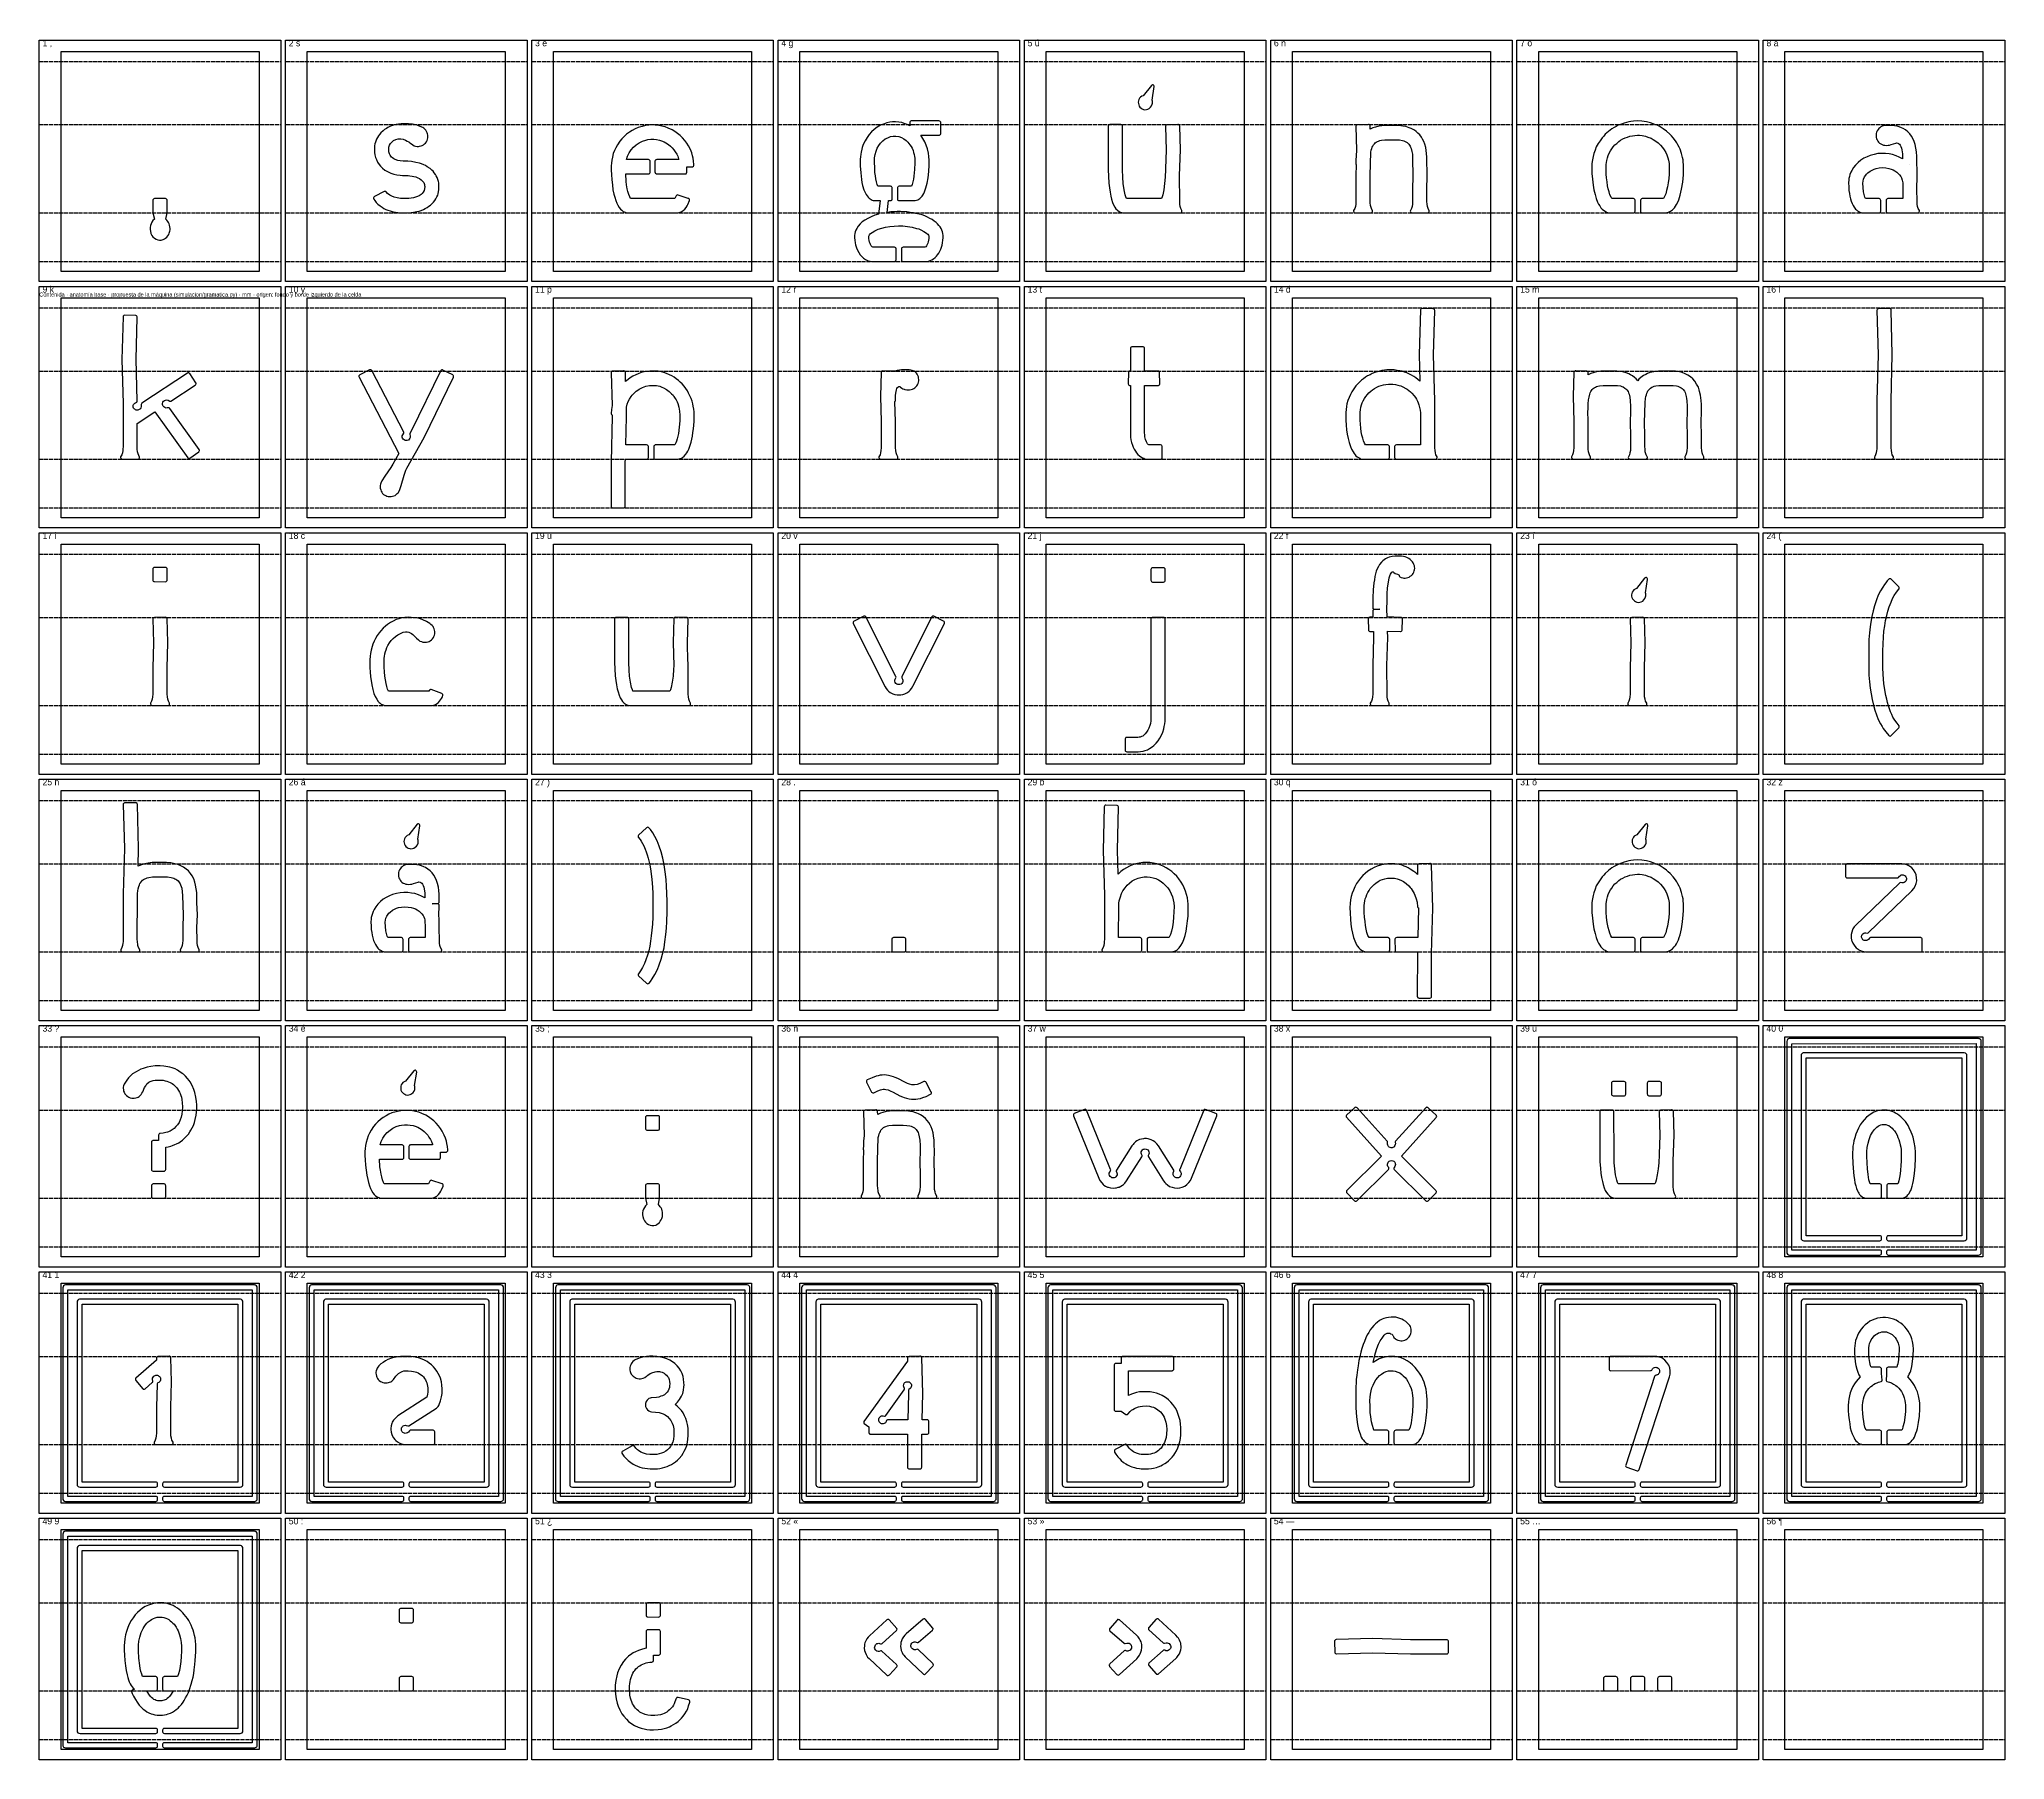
# Model space of a CAD drawing. Header units: millimetres. Extents: x -13 to 1208, y -961 to 108.
import ezdxf
from ezdxf.enums import TextEntityAlignment as Align

# ---------------------------------------------------------------- set-up
doc = ezdxf.new("R2010")
doc.units = ezdxf.units.MM
doc.header["$LTSCALE"] = 2
doc.linetypes.add('DASHED', pattern=[1.524, 1.27, -0.254])
for name, color, linetype in [('CELDA', 8, 'CONTINUOUS'), ('CONTORNO', 7, 'CONTINUOUS'), ('LINEAS', 8, 'DASHED'), ('PLACA', 9, 'CONTINUOUS'), ('RECONSTRUIDO', 6, 'Continuous'), ('TEXTO', 7, 'CONTINUOUS')]:
    doc.layers.add(name, color=color, linetype=linetype)

msp = doc.modelspace()

# ---------------------------------------------------------------- texts
at = {"layer": 'TEXTO'}
for s, height, p in [('1 ,', 4, (-11.5, 102.3)), ('2 s', 4, (141.5, 102.3)), ('3 e', 4, (294.5, 102.3)), ('4 g', 4, (447.5, 102.3)), ('5 ú', 4, (600.5, 102.3)), ('6 n', 4, (753.5, 102.3)), ('7 o', 4, (906.5, 102.3)), ('8 a', 4, (1059.5, 102.3)), ('9 k', 4, (-11.5, -50.7)), ('10 y', 4, (141.5, -50.7)), ('11 p', 4, (294.5, -50.7)), ('12 r', 4, (447.5, -50.7)), ('13 t', 4, (600.5, -50.7)), ('14 d', 4, (753.5, -50.7)), ('15 m', 4, (906.5, -50.7)), ('16 l', 4, (1059.5, -50.7)), ('Contenida · anatomía base · propuesta de la máquina (simulacion/gramatica.py) · mm · origen: fondo y borde izquierdo de la celda', 2.5, (-13.5, -52.7)), ('17 i', 4, (-11.5, -203.7)), ('18 c', 4, (141.5, -203.7)), ('19 u', 4, (294.5, -203.7)), ('20 v', 4, (447.5, -203.7)), ('21 j', 4, (600.5, -203.7)), ('22 f', 4, (753.5, -203.7)), ('23 í', 4, (906.5, -203.7)), ('24 (', 4, (1059.5, -203.7)), ('25 h', 4, (-11.5, -356.7)), ('26 á', 4, (141.5, -356.7)), ('27 )', 4, (294.5, -356.7)), ('28 .', 4, (447.5, -356.7)), ('29 b', 4, (600.5, -356.7)), ('30 q', 4, (753.5, -356.7)), ('31 ó', 4, (906.5, -356.7)), ('32 z', 4, (1059.5, -356.7)), ('33 ?', 4, (-11.5, -509.7)), ('34 é', 4, (141.5, -509.7)), ('35 ;', 4, (294.5, -509.7)), ('36 ñ', 4, (447.5, -509.7)), ('37 w', 4, (600.5, -509.7)), ('38 x', 4, (753.5, -509.7)), ('39 ü', 4, (906.5, -509.7)), ('40 0', 4, (1059.5, -509.7)), ('41 1', 4, (-11.5, -662.7)), ('42 2', 4, (141.5, -662.7)), ('43 3', 4, (294.5, -662.7)), ('44 4', 4, (447.5, -662.7)), ('45 5', 4, (600.5, -662.7)), ('46 6', 4, (753.5, -662.7)), ('47 7', 4, (906.5, -662.7)), ('48 8', 4, (1059.5, -662.7)), ('49 9', 4, (-11.5, -815.7)), ('50 :', 4, (141.5, -815.7)), ('51 ¿', 4, (294.5, -815.7)), ('52 «', 4, (447.5, -815.7)), ('53 »', 4, (600.5, -815.7)), ('54 —', 4, (753.5, -815.7)), ('55 …', 4, (906.5, -815.7)), ('56 ¶', 4, (1059.5, -815.7))]:
    msp.add_text(s, height=height, dxfattribs=at).set_placement(p, align=Align.BOTTOM_LEFT)

# ---------------------------------------------------------------- linework, layer by layer
at = {"layer": 'CELDA'}
for points in [[(0, 100.3), (123, 100.3), (123, -36.4), (0, -36.4)], [(153, 100.3), (276, 100.3), (276, -36.4), (153, -36.4)], [(306, 100.3), (429, 100.3), (429, -36.4), (306, -36.4)], [(459, 100.3), (582, 100.3), (582, -36.4), (459, -36.4)], [(612, 100.3), (735, 100.3), (735, -36.4), (612, -36.4)], [(765, 100.3), (888, 100.3), (888, -36.4), (765, -36.4)], [(918, 100.3), (1041, 100.3), (1041, -36.4), (918, -36.4)], [(1071, 100.3), (1194, 100.3), (1194, -36.4), (1071, -36.4)], [(0, -52.7), (123, -52.7), (123, -189.4), (0, -189.4)], [(153, -52.7), (276, -52.7), (276, -189.4), (153, -189.4)], [(306, -52.7), (429, -52.7), (429, -189.4), (306, -189.4)], [(459, -52.7), (582, -52.7), (582, -189.4), (459, -189.4)], [(612, -52.7), (735, -52.7), (735, -189.4), (612, -189.4)], [(765, -52.7), (888, -52.7), (888, -189.4), (765, -189.4)], [(918, -52.7), (1041, -52.7), (1041, -189.4), (918, -189.4)], [(1071, -52.7), (1194, -52.7), (1194, -189.4), (1071, -189.4)], [(0, -205.7), (123, -205.7), (123, -342.4), (0, -342.4)], [(153, -205.7), (276, -205.7), (276, -342.4), (153, -342.4)], [(306, -205.7), (429, -205.7), (429, -342.4), (306, -342.4)], [(459, -205.7), (582, -205.7), (582, -342.4), (459, -342.4)], [(612, -205.7), (735, -205.7), (735, -342.4), (612, -342.4)], [(765, -205.7), (888, -205.7), (888, -342.4), (765, -342.4)], [(918, -205.7), (1041, -205.7), (1041, -342.4), (918, -342.4)], [(1071, -205.7), (1194, -205.7), (1194, -342.4), (1071, -342.4)], [(0, -358.7), (123, -358.7), (123, -495.4), (0, -495.4)], [(153, -358.7), (276, -358.7), (276, -495.4), (153, -495.4)], [(306, -358.7), (429, -358.7), (429, -495.4), (306, -495.4)], [(459, -358.7), (582, -358.7), (582, -495.4), (459, -495.4)], [(612, -358.7), (735, -358.7), (735, -495.4), (612, -495.4)], [(765, -358.7), (888, -358.7), (888, -495.4), (765, -495.4)], [(918, -358.7), (1041, -358.7), (1041, -495.4), (918, -495.4)], [(1071, -358.7), (1194, -358.7), (1194, -495.4), (1071, -495.4)], [(0, -511.7), (123, -511.7), (123, -648.4), (0, -648.4)], [(153, -511.7), (276, -511.7), (276, -648.4), (153, -648.4)], [(306, -511.7), (429, -511.7), (429, -648.4), (306, -648.4)], [(459, -511.7), (582, -511.7), (582, -648.4), (459, -648.4)], [(612, -511.7), (735, -511.7), (735, -648.4), (612, -648.4)], [(765, -511.7), (888, -511.7), (888, -648.4), (765, -648.4)], [(918, -511.7), (1041, -511.7), (1041, -648.4), (918, -648.4)], [(1071, -511.7), (1194, -511.7), (1194, -648.4), (1071, -648.4)], [(0, -664.7), (123, -664.7), (123, -801.4), (0, -801.4)], [(153, -664.7), (276, -664.7), (276, -801.4), (153, -801.4)], [(306, -664.7), (429, -664.7), (429, -801.4), (306, -801.4)], [(459, -664.7), (582, -664.7), (582, -801.4), (459, -801.4)], [(612, -664.7), (735, -664.7), (735, -801.4), (612, -801.4)], [(765, -664.7), (888, -664.7), (888, -801.4), (765, -801.4)], [(918, -664.7), (1041, -664.7), (1041, -801.4), (918, -801.4)], [(1071, -664.7), (1194, -664.7), (1194, -801.4), (1071, -801.4)], [(0, -817.7), (123, -817.7), (123, -954.4), (0, -954.4)], [(153, -817.7), (276, -817.7), (276, -954.4), (153, -954.4)], [(306, -817.7), (429, -817.7), (429, -954.4), (306, -954.4)], [(459, -817.7), (582, -817.7), (582, -954.4), (459, -954.4)], [(612, -817.7), (735, -817.7), (735, -954.4), (612, -954.4)], [(765, -817.7), (888, -817.7), (888, -954.4), (765, -954.4)], [(918, -817.7), (1041, -817.7), (1041, -954.4), (918, -954.4)], [(1071, -817.7), (1194, -817.7), (1194, -954.4), (1071, -954.4)]]:
    msp.add_lwpolyline(points, close=True, dxfattribs=at)
at = {"layer": 'CONTORNO'}
for points in [[(672.2, 72.8), (671.4, 72.4), (670.7, 71.9), (670.1, 71.2), (669.6, 70.5), (669.3, 69.7), (669.2, 68.8), (669.3, 68), (669.5, 67.1), (669.8, 66.3), (670.3, 65.6), (671, 65), (671.7, 64.6), (672.5, 64.3), (673.4, 64.1), (674.3, 64.2), (675.1, 64.4), (676.1, 64.9), (676.9, 65.6), (677.5, 66.5), (677.9, 67.5), (678.1, 68.1), (678.1, 68.8), (678, 69.4), (677.8, 70), (679.2, 78.4), (679.1, 78.8), (678.9, 79.2), (678.5, 79.5), (678.1, 79.5), (677.7, 79.4), (677.4, 79.2)], [(194.7, 10.2), (194.5, 10), (194.3, 9.7), (194.2, 9.4), (194.2, 9.1), (194.3, 8.6), (195, 7.6), (195.8, 6.5), (196.9, 5.5), (198.2, 4.3), (199.5, 3.5), (200.6, 2.8), (201.8, 2.2), (203.1, 1.7), (204.4, 1.2), (206.3, 0.7), (207.8, 0.5), (209.3, 0.2), (210.9, 0.1), (214.3, 0), (217.5, 0.2), (219, 0.4), (221, 0.8), (222.4, 1.1), (223.7, 1.5), (225.1, 2.1), (226.3, 2.7), (227.5, 3.3), (228.6, 4.1), (229.6, 4.9), (230.6, 5.8), (231.5, 6.7), (232.2, 7.6), (232.9, 8.7), (233.5, 9.9), (234, 11.1), (234.3, 11.9), (234.6, 13.2), (234.8, 14.4), (234.8, 15.8), (234.8, 17.3), (234.7, 18.6), (234.5, 19.5), (234.1, 20.8), (233.7, 21.9), (233.1, 23), (232.7, 23.8), (231.9, 24.8), (231.1, 25.9), (230.3, 26.6), (229.3, 27.5), (227.5, 28.7), (226.4, 29.4), (225.3, 29.9), (224, 30.4), (222.7, 30.9), (220.5, 31.4), (217.7, 31.9), (215.4, 32.1), (212.5, 32.1), (210.7, 32.3), (209.2, 32.6), (207.6, 33.2), (206.7, 33.6), (206, 34.1), (205.4, 34.6), (204.9, 35.2), (204.5, 35.8), (204, 36.6), (203.8, 37.3), (203.7, 38), (203.6, 39.4), (203.7, 40.9), (204.1, 42.1), (204.7, 43.1), (205.5, 44), (206.6, 44.9), (208, 45.5), (209.4, 46), (210, 46), (211.1, 46), (212.5, 45.7), (214.1, 45.1), (215.1, 44.6), (216, 44.1), (216.3, 43.9), (217.4, 43.1), (217.7, 42.8), (218.5, 42.2), (219.4, 41.7), (220.2, 41.5), (221.2, 41.3), (222.1, 41.3), (222.8, 41.4), (223.7, 41.6), (224.4, 41.9), (225.1, 42.3), (225.8, 42.8), (226.4, 43.4), (227, 44.2), (227.4, 45), (227.7, 45.8), (227.9, 46.6), (227.9, 47.4), (227.9, 48.3), (227.7, 49.1), (227.5, 49.8), (227.1, 50.6), (226.6, 51.4), (226, 52), (225.3, 52.6), (224.7, 53), (223.1, 53.7), (221.6, 54.3), (220.7, 54.6), (218.4, 55.1), (215.9, 55.4), (212.8, 55.4), (211.3, 55.3), (209.6, 55.1), (208.1, 54.8), (206.6, 54.4), (205.4, 54), (204.3, 53.6), (203.1, 53.1), (202.1, 52.5), (201, 51.8), (200.1, 51), (198.6, 49.7), (197.8, 48.7), (197.2, 47.9), (196.6, 46.8), (196, 45.8), (195.3, 43.9), (195, 42.8), (194.8, 41.6), (194.7, 39.4), (194.8, 37.5), (195, 36.1), (195.4, 34.5), (195.9, 33.1), (196.6, 31.6), (197.6, 30.1), (198.5, 29), (199.8, 27.7), (201.2, 26.6), (202.8, 25.7), (204.9, 24.7), (206.8, 24.1), (208.7, 23.6), (210.6, 23.4), (212.1, 23.3), (215.6, 23.2), (216.7, 23.1), (218.2, 22.8), (219.2, 22.6), (220.5, 22.3), (221.6, 21.8), (222.6, 21.3), (223.8, 20.6), (224.8, 19.6), (225.4, 18.8), (225.8, 17.7), (225.9, 17), (226, 16.4), (225.9, 15), (225.6, 13.9), (225, 12.8), (224.4, 12.1), (223.7, 11.5), (222.5, 10.7), (221.5, 10.2), (220.3, 9.8), (219, 9.4), (217.6, 9.1), (216, 9), (213.3, 8.9), (210.9, 9), (208.8, 9.3), (207, 9.7), (205.5, 10.3), (204.2, 11), (202.9, 12), (201.9, 13.1), (201.7, 13.3), (201.4, 13.3), (201.1, 13.3), (200.8, 13.2)], [(350.8, 24.2), (364.9, 24.2), (365.4, 24.3), (365.8, 24.7), (366, 25), (366, 25.3), (366, 32), (366, 32.3), (365.8, 32.6), (365.4, 33), (364.9, 33.1), (351.2, 33.1), (351.9, 35.2), (352.9, 37.3), (354.2, 39.1), (355.7, 40.8), (357.4, 42.3), (359.2, 43.5), (361.2, 44.5), (363.3, 45.2), (364.6, 45.5), (366.4, 45.7), (368.2, 45.7), (369.9, 45.5), (371.7, 45.2), (373, 44.8), (374.6, 44.1), (375.8, 43.5), (377.3, 42.5), (378.7, 41.4), (379.7, 40.5), (380.8, 39.1), (381.6, 38), (382.5, 36.5), (383.1, 35.2), (383.7, 33.6), (383.8, 33.1), (370.1, 33.1), (369.8, 33), (369.5, 32.9), (369.2, 32.6), (369, 32.1), (369, 25.3), (369.1, 25), (369.2, 24.7), (369.5, 24.4), (369.8, 24.3), (370.1, 24.2), (387.8, 24.2), (388.3, 24.3), (388.6, 24.7), (388.8, 25.2), (388.8, 28.7), (392.4, 28.7), (392.9, 29), (393.2, 29.4), (393.2, 30), (393, 32.1), (392.7, 34), (392.4, 35.5), (391.8, 37.4), (391, 39.3), (389.8, 41.6), (388.7, 43.4), (387.5, 45), (386.1, 46.6), (384.6, 48.1), (383, 49.4), (381.3, 50.5), (379.6, 51.6), (377.2, 52.7), (375.3, 53.4), (373.3, 53.9), (371.3, 54.3), (369.2, 54.5), (367.1, 54.6), (365.1, 54.5), (363, 54.2), (361.1, 53.7), (358.6, 53), (356.7, 52.2), (354.9, 51.2), (353.1, 50.2), (351.4, 48.9), (349.9, 47.5), (348.4, 46.1), (347.1, 44.5), (345.7, 42.3), (344.6, 40.5), (343.8, 38.7), (343.1, 36.8), (342.5, 34.7), (342.1, 32.8), (341.9, 30.8), (341.8, 29.3), (341.8, 26.5), (341.9, 23.8), (342.1, 20.5), (342.5, 17.4), (342.9, 14.4), (343.5, 11.7), (344, 9.7), (344.6, 7.8), (345.2, 6.1), (345.9, 4.8), (346.7, 3.4), (347.6, 2.4), (348.4, 1.6), (349.3, 0.9), (350.4, 0.4), (351.4, 0.1), (352.4, 0), (382.4, 0), (383.3, 0.1), (384.1, 0.2), (385.2, 0.7), (386.4, 1.4), (387.5, 2.4), (388.3, 3.4), (388.9, 4.4), (389.4, 5.3), (390.4, 7.6), (390.4, 8), (390.4, 8.3), (390.2, 8.7), (390, 8.9), (389.7, 9), (383.3, 11.1), (383, 11.2), (382.5, 11.1), (382.1, 10.7), (381.3, 8.9), (353.8, 8.9), (353.3, 9.9), (352.7, 11.4), (352.2, 13.3), (351.8, 15), (351.4, 17.5), (351.1, 19.6)], [(504.3, -21.3), (503.9, -21), (503.4, -20.4), (502.9, -19.7), (502.6, -19), (502.3, -18.2), (502.1, -17.1), (501.9, -16), (501.8, -15.1), (501.9, -14.4), (502.2, -13.7), (502.9, -12.9), (503.9, -12.1), (505.6, -11.1), (507.6, -10.2), (509.9, -9.5), (512.2, -8.9), (514.8, -8.4), (517.5, -8.2), (520.3, -8.1), (523, -8.1), (525.9, -8.4), (528.8, -8.9), (531.5, -9.6), (533, -10), (534.1, -10.5), (536.1, -11.5), (537.1, -12.1), (537.9, -12.7), (538.5, -13.3), (538.9, -13.9), (539.1, -14.4), (539.2, -14.9), (539.1, -16), (539, -16.9), (538.7, -18), (538.5, -18.8), (538.1, -19.7), (537.6, -20.4), (537.2, -21), (536.7, -21.3), (523.2, -21.3), (522.8, -21.4), (522.4, -21.6), (522.2, -22), (522.1, -22.4), (522.1, -29.1), (522.2, -29.6), (522.6, -30), (522.9, -30.1), (523.2, -30.2), (536.7, -30.2), (537.8, -30.1), (539, -29.9), (540, -29.5), (541, -29.1), (542, -28.5), (543, -27.7), (543.8, -26.8), (544.6, -26), (545.3, -25), (545.9, -23.8), (546.5, -22.6), (547, -21.3), (547.4, -20), (547.7, -18.5), (547.9, -17), (548, -15.4), (548, -14), (547.9, -12.9), (547.6, -11.8), (547.3, -10.8), (546.7, -9.7), (546.1, -8.7), (545.4, -7.8), (544.5, -6.8), (543.7, -6), (542.5, -5.1), (541.1, -4.2), (539.8, -3.4), (538.2, -2.6), (536.6, -1.9), (534.9, -1.3), (533.1, -0.8), (531.1, -0.3), (529.5, 0), (527.6, 0.3), (525.4, 0.6), (521.6, 0.8), (519.4, 0.8), (517.5, 0.7), (515.6, 0.6), (513.3, 0.3), (514.1, 7.6), (515.4, 7.6), (515.7, 7.7), (516.1, 8), (516.3, 8.5), (516.4, 15.4), (516.3, 15.7), (516.2, 16), (516, 16.3), (515.7, 16.4), (515.4, 16.5), (507.5, 16.5), (507, 17.7), (506.6, 19.3), (506.2, 21.1), (505.9, 23.1), (505.6, 25.1), (505.5, 27.5), (505.3, 31.9), (505.4, 34.2), (505.8, 36.2), (506.4, 38.3), (507.1, 40.1), (508.1, 41.9), (509.2, 43.4), (510.6, 44.8), (512, 45.9), (513.6, 46.7), (515.3, 47.4), (517, 47.7), (518.7, 47.7), (520.4, 47.4), (522.1, 46.8), (523.5, 46), (525, 44.9), (526, 44), (526.7, 43.2), (527.4, 42.3), (528.1, 41.3), (528.7, 40.1), (529.3, 38.8), (529.7, 37.5), (530, 36.3), (530.2, 35.1), (530.4, 33.9), (530.5, 32.5), (530.5, 31.1), (530.3, 26.9), (530.1, 24.8), (529.8, 22.8), (529.5, 21), (529.2, 19.2), (528.7, 17.6), (528.3, 16.5), (520.6, 16.5), (520.1, 16.3), (519.8, 16), (519.7, 15.7), (519.6, 15.4), (519.6, 8.5), (519.7, 8.2), (519.9, 7.9), (520.3, 7.7), (520.6, 7.6), (529.8, 7.6), (530.7, 7.7), (531.5, 7.9), (532.2, 8.1), (532.9, 8.5), (533.5, 8.9), (534.2, 9.6), (534.9, 10.3), (535.4, 11.1), (536, 12.1), (536.5, 13.1), (537.3, 15.5), (538.1, 18.5), (538.7, 21.7), (539.1, 25.7), (539.3, 29.7), (539.3, 32.7), (539.2, 35), (538.9, 37.1), (538.3, 39.7), (537.5, 42), (536.6, 44.2), (535.4, 46.3), (534.1, 48.2), (545.4, 48.2), (545.8, 48.2), (546, 48.4), (546.3, 48.7), (546.5, 49.2), (546.5, 56), (546.5, 56.3), (546.3, 56.6), (545.9, 56.9), (545.4, 57.1), (528.1, 57.1), (527.8, 56.9), (527.6, 56.8), (527.3, 56.3), (527.3, 56), (527.3, 54.1), (525.6, 54.9), (523.8, 55.6), (522.3, 56.1), (520.4, 56.4), (518.5, 56.6), (516.6, 56.5), (514.8, 56.3), (513, 55.9), (510.9, 55.2), (509, 54.4), (507.1, 53.3), (505.2, 51.8), (503.5, 50.3), (502.1, 48.7), (500.8, 46.9), (499.6, 44.8), (498.4, 42.4), (497.8, 40.7), (497.4, 39.5), (497, 37.8), (496.8, 36.4), (496.6, 34.9), (496.5, 33.4), (496.4, 31.7), (496.5, 29.3), (496.8, 24.8), (497.3, 20.8), (497.6, 18.9), (498, 17), (498.8, 14.4), (499.7, 12.3), (500.2, 11.4), (500.8, 10.5), (501.4, 9.7), (502, 9.1), (502.6, 8.7), (503.2, 8.3), (503.9, 8), (504.6, 7.8), (505.7, 7.6), (508.8, 7.6), (507.8, -0.8), (505.5, -1.5), (503.3, -2.4), (501.2, -3.4), (499.4, -4.5), (497.8, -5.6), (496.5, -6.8), (495.3, -8.2), (494.3, -9.7), (493.7, -10.8), (493.4, -11.8), (493.1, -12.9), (493, -14), (493, -15.4), (493.1, -16.9), (493.3, -18.5), (493.6, -19.8), (494.1, -21.6), (494.8, -23.2), (495.6, -24.7), (496.5, -26), (497.5, -27.1), (498.6, -28.1), (499.8, -29), (501.1, -29.6), (502, -29.9), (502.7, -30), (504.4, -30.2), (517.8, -30.2), (518.3, -30), (518.5, -29.9), (518.7, -29.6), (518.8, -29.1), (518.8, -22.3), (518.7, -21.8), (518.3, -21.4), (517.8, -21.3)], [(661.9, 8.9), (661.5, 10), (661.1, 11.3), (660.4, 14.4), (659.9, 18.3), (659.6, 22.1), (659.4, 26.8), (659.4, 54), (659.3, 54.3), (659.1, 54.6), (658.8, 54.7), (658.4, 54.8), (651.5, 54.8), (651.1, 54.7), (650.8, 54.3), (650.6, 54.1), (650.6, 53.7), (650.6, 26.8), (650.7, 22.8), (651, 18.5), (651.3, 15.6), (651.7, 12.9), (652.2, 10.4), (652.7, 8.6), (653.3, 6.5), (653.9, 5), (654.7, 3.6), (655.4, 2.5), (656.4, 1.6), (657.5, 0.7), (658.8, 0.2), (659.9, 0), (695.4, 0), (695.8, 0.1), (696.1, 0.3), (696.4, 0.7), (696.4, 1.1), (696.3, 1.5), (695.7, 2.8), (695.3, 4), (695.1, 5.4), (695, 7.1), (694.9, 23.2), (695.4, 39.1), (695, 53.9), (694.9, 54.3), (694.6, 54.7), (694.2, 54.9), (693.9, 54.9), (687, 54.7), (686.7, 54.6), (686.5, 54.5), (686.3, 54.2), (686.1, 53.9), (686.1, 53.6), (686.5, 39), (686.2, 27.5), (686.1, 27), (685.9, 22.1), (685.6, 18.3), (685.1, 14.4), (684.4, 11.3), (684, 10), (683.6, 8.9)], [(803.7, 2.7), (803, 1.4), (803, 1.1), (803.1, 0.6), (803.4, 0.2), (803.9, 0), (813.7, 0), (814.2, 0.1), (814.6, 0.5), (814.8, 0.9), (814.8, 1.3), (814.1, 2.8), (813.7, 4), (813.6, 4.6), (813.4, 6.2), (813.3, 8), (813.3, 23.2), (813.7, 37.7), (814, 39), (814.3, 40), (814.6, 40.8), (815, 41.5), (815.3, 42.2), (815.9, 42.9), (816.5, 43.5), (817, 43.9), (817.8, 44.3), (818.5, 44.6), (819.4, 44.9), (820.3, 45.1), (822.5, 45.4), (825.5, 45.4), (829.2, 45.4), (831.5, 45.3), (833.4, 45), (834.2, 44.7), (835, 44.4), (836.2, 43.7), (836.7, 43.3), (837.3, 42.7), (838.1, 41.5), (838.4, 40.8), (838.7, 40), (839.2, 38.2), (839.5, 36.5), (839.6, 34.2), (839.9, 22.5), (839.7, 15.1), (839.7, 7.1), (839.6, 5.4), (839.3, 4), (838.9, 2.7), (838.3, 1.4), (838.2, 1), (838.3, 0.7), (838.4, 0.4), (838.7, 0.2), (839, 0), (839.3, 0), (849, 0), (849.4, 0.1), (849.8, 0.4), (850, 0.9), (850, 1.3), (849.3, 2.7), (849, 4), (848.7, 5.4), (848.6, 7.1), (848.6, 14.9), (848.8, 22.6), (848.5, 34.6), (848.3, 36.8), (848.1, 38.8), (847.8, 40.6), (847.2, 42.7), (846.6, 44.3), (845.9, 45.7), (845.1, 47.1), (844.1, 48.4), (843, 49.5), (841.9, 50.6), (840.9, 51.3), (840, 51.8), (838.7, 52.5), (837.6, 52.9), (836.5, 53.3), (835.4, 53.6), (833.7, 53.9), (832.4, 54.1), (829.5, 54.3), (825.5, 54.3), (822.7, 54.3), (820.6, 54.1), (818.7, 53.8), (816.6, 53.3), (815, 52.8), (813.4, 52), (813.3, 53.9), (813.3, 54.2), (813, 54.6), (812.6, 54.9), (812.2, 54.9), (805.5, 54.7), (805.1, 54.6), (804.7, 54.3), (804.5, 53.9), (804.5, 53.6), (804.9, 39), (804.6, 35.4), (804.5, 32.8), (804.4, 30.4), (804.6, 29.9), (804.4, 23.3), (804.4, 7.1), (804.3, 5.4), (804.1, 4)], [(963.5, 8.9), (963, 9.8), (962.3, 11.2), (961.7, 13), (961.2, 14.9), (960.8, 16.9), (960.5, 19.2), (960.2, 21.8), (960, 24.1), (959.9, 28.6), (959.9, 30), (960.1, 31.2), (960.3, 32.6), (960.7, 34.2), (961.2, 35.6), (961.8, 37.1), (962.6, 38.5), (963.4, 39.7), (964.3, 41), (965.4, 42.2), (966.5, 43.2), (967.7, 44.3), (968.9, 45.1), (970.3, 45.9), (971.8, 46.6), (973.1, 47.1), (974.6, 47.6), (976.2, 47.9), (977.7, 48.1), (979.3, 48.2), (980.7, 48.2), (982.3, 48), (984.3, 47.6), (985.9, 47.1), (987.8, 46.4), (989.2, 45.6), (990.8, 44.6), (992.2, 43.5), (993.7, 42.1), (994.9, 40.7), (996, 39.2), (996.9, 37.6), (997.7, 36), (998.3, 34.2), (998.7, 32.7), (999, 30.6), (999.1, 29), (999.1, 26.7), (999, 24.1), (998.8, 21.3), (998.4, 18.6), (998, 16.1), (997.5, 13.9), (996.9, 11.8), (996.2, 10.2), (995.6, 9), (995.5, 8.9), (982.3, 8.9), (981.8, 8.7), (981.4, 8.4), (981.2, 7.9), (981.2, 1.1), (981.3, 0.7), (981.4, 0.4), (981.7, 0.2), (981.9, 0), (982.3, 0), (996.3, 0), (997.1, 0.1), (997.9, 0.2), (998.7, 0.4), (999.9, 1), (1001.2, 1.9), (1002.3, 3.2), (1003, 4.1), (1003.7, 5.3), (1004.4, 6.7), (1005, 8.1), (1005.5, 9.5), (1005.9, 11.1), (1006.8, 14.8), (1007.5, 19.1), (1007.9, 23.6), (1008, 28.4), (1008, 30.1), (1007.8, 31.6), (1007.7, 33), (1007.4, 34.5), (1006.8, 36.9), (1005.8, 39.6), (1005.2, 40.9), (1004.5, 42.2), (1003.8, 43.5), (1003, 44.7), (1001.5, 46.7), (1000.5, 47.8), (999.5, 48.9), (997.3, 50.8), (995.4, 52.3), (994.1, 53), (992.8, 53.8), (991.5, 54.4), (990.1, 55), (987.4, 55.9), (985, 56.5), (983.6, 56.8), (982.1, 57), (979.2, 57.1), (976.8, 56.9), (975.3, 56.8), (973.9, 56.5), (971.1, 55.8), (968.8, 55), (967.4, 54.4), (966.1, 53.7), (964.8, 53), (963.5, 52.2), (961.3, 50.5), (959.4, 48.8), (958.4, 47.7), (957.4, 46.6), (956.1, 44.8), (954.9, 43), (953.8, 41), (953, 39), (952.2, 36.8), (951.8, 35), (951.4, 33), (951.1, 30.6), (951, 28.3), (951.1, 24.4), (951.4, 20.9), (951.8, 17.3), (952.3, 14.3), (953, 11.4), (953.7, 8.9), (954.6, 6.7), (955.2, 5.5), (955.9, 4.3), (956.7, 3.2), (957.4, 2.4), (958.3, 1.6), (959.2, 1), (960.1, 0.5), (961, 0.2), (961.9, 0), (962.7, 0), (976.9, 0), (977.2, 0), (977.5, 0.2), (977.8, 0.6), (977.9, 1.1), (977.9, 7.9), (977.8, 8.4), (977.4, 8.7), (976.9, 8.9)], [(1121.1, 8.9), (1120.7, 9.7), (1120.4, 10.7), (1119.8, 13.1), (1119.5, 15.7), (1119.4, 18.5), (1119.5, 19.8), (1119.8, 21), (1120.4, 22.3), (1121.2, 23.4), (1121.7, 24.1), (1122.5, 24.8), (1124, 25.9), (1125.6, 26.8), (1126.5, 27.1), (1127.6, 27.5), (1129.5, 27.9), (1131.6, 28.1), (1133.7, 27.9), (1135.6, 27.6), (1136.9, 27.2), (1138.2, 26.7), (1139.3, 26.1), (1140.4, 25.3), (1141.3, 24.5), (1142.2, 23.6), (1142.9, 22.7), (1143.4, 21.7), (1143.9, 20.3), (1144.1, 19.5), (1144.2, 18.7), (1144.3, 18.4), (1144.2, 15), (1144.2, 8.9), (1134.9, 8.9), (1134.4, 8.8), (1134.2, 8.6), (1133.9, 8.2), (1133.8, 7.8), (1133.8, 1.1), (1133.8, 0.8), (1134, 0.5), (1134.3, 0.1), (1134.9, 0), (1153.5, 0), (1154, 0.1), (1154.2, 0.3), (1154.4, 0.6), (1154.5, 1), (1154.5, 1.4), (1153.8, 2.7), (1153.4, 4), (1153.2, 5.4), (1153.1, 7.1), (1153, 14.9), (1153.2, 22.6), (1153, 35.1), (1152.7, 37.9), (1152.4, 40.3), (1151.9, 42.5), (1151.3, 44.3), (1150.5, 46.2), (1149.6, 47.7), (1148.5, 49.1), (1147.3, 50.4), (1145.9, 51.5), (1144.5, 52.4), (1143.3, 52.9), (1142, 53.4), (1140.7, 53.8), (1139.1, 54.1), (1137, 54.3), (1134.7, 54.3), (1133.1, 54.3), (1132.2, 54.1), (1131.4, 53.8), (1130.5, 53.4), (1129.9, 52.9), (1129.3, 52.4), (1128.8, 51.8), (1128.3, 51), (1127.9, 50.1), (1127.7, 49.3), (1127.6, 48.5), (1127.6, 47.6), (1127.7, 46.9), (1127.9, 46.1), (1128.3, 45.3), (1128.7, 44.6), (1129.2, 43.9), (1129.8, 43.3), (1130.6, 42.8), (1131.4, 42.4), (1132.2, 42.1), (1133, 42), (1133.9, 41.9), (1135.1, 42), (1136, 42.1), (1137, 42.4), (1139.8, 43.4), (1140.2, 43.5), (1141.2, 43.3), (1141.6, 43.1), (1142.1, 42.7), (1142.6, 42), (1142.9, 41.3), (1143.3, 40.3), (1143.6, 39.1), (1144, 36.6), (1144.1, 33.5), (1142, 34.7), (1140, 35.5), (1137.9, 36.2), (1135.7, 36.6), (1133.4, 36.9), (1131, 36.9), (1128.7, 36.8), (1126.4, 36.3), (1124, 35.7), (1122, 34.9), (1120, 33.9), (1118.2, 32.7), (1116.4, 31.3), (1114.9, 29.7), (1113.6, 28.1), (1112.5, 26.4), (1111.9, 25.2), (1111.4, 23.9), (1111, 22.7), (1110.7, 21.4), (1110.6, 20.1), (1110.5, 19), (1110.6, 15.8), (1110.7, 13.9), (1111, 12.1), (1111.3, 10.4), (1111.7, 8.8), (1112.2, 7.2), (1112.7, 5.8), (1113.3, 4.6), (1113.9, 3.6), (1114.9, 2.4), (1115.4, 1.8), (1116.1, 1.3), (1116.9, 0.8), (1117.5, 0.5), (1118.8, 0.1), (1120, 0), (1129.5, 0), (1129.9, 0.1), (1130.2, 0.3), (1130.4, 0.7), (1130.5, 1.1), (1130.5, 7.8), (1130.4, 8.2), (1130.2, 8.6), (1129.9, 8.8), (1129.5, 8.9)], [(1148.5, 29.9), (1148.5, 29.9), (1148.6, 29.9)], [(57.1, 0.1), (58, -3.9), (57.1, -4.7), (56.4, -5.7), (55.9, -6.8), (55.5, -7.9), (55.3, -9.1), (55.3, -10.3), (55.5, -11.4), (55.8, -12.7), (56.4, -14), (57.1, -14.9), (58, -15.7), (59, -16.3), (60.1, -16.8), (61.1, -16.9), (62.3, -16.9), (63.5, -16.6), (64.2, -16.2), (65, -15.7), (65.7, -15), (66.3, -14.3), (66.9, -13.4), (67.2, -12.5), (67.6, -11.4), (67.7, -10.5), (67.7, -9.6), (67.6, -8.6), (67.4, -7.7), (67.2, -6.8), (66.8, -6), (66.3, -5.3), (65.7, -4.6), (65.1, -3.9), (65.9, 0.1), (65.9, 7.8), (65.9, 8.2), (65.6, 8.6), (65.3, 8.8), (64.9, 8.9), (58.1, 8.9), (57.7, 8.8), (57.4, 8.6), (57.1, 8.2), (57.1, 7.8)], [(810.4, -144.1), (809.8, -143), (809.2, -141.6), (808.7, -140), (808.2, -138), (807.8, -136), (807.5, -133.7), (807.2, -131.2), (807.1, -128.8), (807, -124.7), (807, -123.7), (807.2, -122.3), (807.5, -120.7), (807.9, -119.3), (808.4, -118), (809, -116.7), (809.8, -115.3), (810.6, -114.1), (811.6, -112.8), (812.5, -111.8), (813.7, -110.7), (814.8, -109.8), (816, -109), (817.4, -108.3), (818.7, -107.7), (820.2, -107.1), (821.6, -106.8), (823, -106.5), (824.6, -106.3), (826, -106.3), (827.4, -106.4), (829, -106.6), (830.4, -106.9), (831.4, -107.2), (832.3, -107.5), (833.6, -108), (835.4, -109), (836.3, -109.5), (837.4, -110.4), (838.3, -111.2), (839.2, -112), (840.7, -113.7), (841.4, -114.7), (842, -115.7), (842.7, -117), (843.1, -117.9), (843.6, -119.2), (844, -120.8), (844.4, -122.6), (844.5, -124.2), (844.5, -144.1), (829.6, -144.1), (829.1, -144.3), (828.7, -144.6), (828.5, -145.1), (828.5, -151.9), (828.7, -152.4), (829, -152.8), (829.3, -153), (829.6, -153), (853.8, -153), (854.3, -152.9), (854.6, -152.7), (854.8, -152.4), (854.9, -152), (854.9, -151.6), (854.2, -150.3), (853.8, -149), (853.6, -147.6), (853.4, -145.9), (853.4, -116.7), (852.6, -88.1), (853.4, -60.6), (853.3, -60.3), (853.2, -60), (853, -59.8), (852.7, -59.6), (852.3, -59.5), (845.5, -59.3), (845.2, -59.4), (844.9, -59.6), (844.7, -59.9), (844.5, -60.2), (843.7, -88), (844.2, -104.5), (843, -103.5), (841.7, -102.5), (840.5, -101.7), (839, -100.8), (837.4, -100), (836.1, -99.4), (834.7, -98.9), (833.2, -98.4), (831.7, -98.1), (830, -97.8), (828.3, -97.5), (826.8, -97.4), (825.3, -97.4), (823.7, -97.5), (822.3, -97.7), (820.5, -97.9), (819, -98.3), (817.6, -98.7), (816.2, -99.1), (814.6, -99.8), (813.2, -100.5), (811.7, -101.3), (810.4, -102.1), (809.2, -103), (808, -103.9), (806.7, -105.1), (805.5, -106.3), (804.5, -107.5), (803.5, -108.7), (802.7, -109.9), (801.9, -111.2), (801.1, -112.7), (800.2, -114.6), (799.5, -116.5), (798.9, -118.5), (798.5, -120.3), (798.3, -122.1), (798.1, -123.9), (798.1, -125.9), (798.2, -128.8), (798.4, -131.9), (798.7, -134.8), (799.1, -137.5), (799.6, -140.2), (800.2, -142.6), (801, -145.1), (801.8, -146.8), (802.7, -148.5), (803.3, -149.4), (803.9, -150.2), (804.5, -150.9), (805.3, -151.5), (806, -152), (806.8, -152.4), (807.4, -152.7), (808.3, -152.9), (809.5, -153), (824.2, -153), (824.5, -153), (824.8, -152.8), (825.2, -152.4), (825.3, -151.9), (825.3, -145.1), (825.1, -144.6), (824.7, -144.3), (824.2, -144.1)], [(1126.8, -151.3), (1126.6, -151.8), (1126.6, -152.1), (1126.7, -152.4), (1127, -152.8), (1127.5, -153), (1137.5, -153), (1137.9, -152.9), (1138.1, -152.7), (1138.3, -152.4), (1138.4, -152), (1138.4, -151.6), (1137.7, -150.3), (1137.3, -149), (1137.1, -147.6), (1137, -145.9), (1136.9, -116.9), (1137.7, -88), (1137, -60.4), (1136.9, -60.1), (1136.7, -59.7), (1136.4, -59.4), (1136, -59.3), (1129, -59.5), (1128.7, -59.6), (1128.4, -59.9), (1128.2, -60.2), (1128.1, -60.5), (1128.9, -88.1), (1128.1, -116.7), (1128.1, -145), (1128, -146.8), (1127.9, -147.6), (1127.7, -149), (1127.3, -150.3)], [(37.7, -150.3), (37, -151.6), (37, -151.9), (37.1, -152.4), (37.5, -152.8), (38, -153), (47.8, -153), (48.3, -152.9), (48.6, -152.6), (48.8, -152.2), (48.8, -151.7), (48.3, -150.7), (47.9, -149.6), (47.6, -148.3), (47.4, -146.8), (47.3, -145), (47.3, -130.7), (58.2, -123.6), (78.8, -152.2), (79, -152.4), (79.4, -152.5), (79.7, -152.5), (80, -152.4), (85.7, -148.3), (85.9, -148), (86, -147.6), (86, -147.3), (85.8, -146.9), (67.5, -121.4), (67.1, -121.1), (66.8, -121), (66.5, -121), (65.9, -121.1), (65.4, -121.2), (64.9, -121.1), (64.4, -120.9), (63.9, -120.5), (63.5, -120.1), (63.3, -119.6), (63.1, -119), (63.1, -118.3), (63.3, -117.6), (63.7, -117), (64.3, -116.6), (65, -116.3), (65.8, -116.2), (66.5, -116.4), (67.5, -117), (67.9, -117), (68.3, -116.9), (83.4, -106.9), (83.6, -106.7), (83.8, -106.4), (83.9, -106.1), (83.9, -105.8), (83.8, -105.5), (80, -99.8), (79.7, -99.5), (79.4, -99.4), (79.1, -99.3), (78.8, -99.4), (78.5, -99.5), (50.2, -118.2), (49.9, -118.5), (49.7, -118.9), (49.7, -119.2), (49.8, -120.2), (49.6, -121), (49.3, -121.7), (48.6, -122.2), (48.2, -122.4), (47.7, -122.5), (47.2, -122.6), (46.6, -122.5), (46.2, -122.3), (45.8, -122), (45.4, -121.6), (45.1, -121.2), (44.9, -120.7), (44.9, -120.1), (44.9, -119.5), (45.1, -119), (45.4, -118.5), (45.8, -118.2), (46.2, -117.9), (46.8, -117.6), (47, -117.5), (47.2, -117.2), (47.3, -116.8), (46.6, -90.9), (47.3, -64.9), (47.3, -64.6), (47.1, -64.2), (46.8, -63.9), (46.4, -63.8), (39.4, -63.6), (39, -63.7), (38.8, -63.9), (38.6, -64.1), (38.5, -64.5), (37.7, -91.1), (38.5, -118.3), (38.5, -145), (38.4, -146.8), (38.3, -147.6), (38.1, -149)], [(664.4, -98.2), (664, -98.2), (663.6, -98.4), (663.3, -98.7), (663.1, -99), (662.9, -106.1), (663.1, -106.6), (663.3, -106.9), (663.7, -107.1), (664.4, -107.1), (664.4, -137.4), (664.5, -139.3), (664.7, -140.9), (665.1, -142.7), (665.6, -144.2), (666.1, -145.5), (666.7, -146.8), (667.5, -148), (668.2, -149.1), (669, -150), (670, -150.9), (670.8, -151.5), (671.8, -152.1), (672.7, -152.4), (673.4, -152.7), (674.2, -152.9), (675, -153), (683, -153), (683.4, -153), (683.6, -152.8), (683.9, -152.6), (684, -152.3), (684.1, -152), (684.1, -145.2), (684.1, -144.9), (683.9, -144.6), (683.6, -144.3), (683.1, -144.1), (675.8, -144.1), (675.4, -143.9), (675, -143.4), (674.3, -142.2), (673.8, -140.7), (673.4, -139.1), (673.3, -137.8), (673.2, -136.5), (673.2, -107.3), (681.8, -107.1), (682.1, -107), (682.4, -106.7), (682.6, -106.4), (682.7, -106), (682.5, -99.1), (682.4, -98.7), (682.1, -98.4), (681.7, -98.2), (681.4, -98.2), (673.2, -98.4), (673.2, -84.3), (673.2, -83.9), (673.1, -83.7), (672.7, -83.3), (672.2, -83.2), (665.3, -83.2), (664.8, -83.4), (664.5, -83.7), (664.4, -84.3)], [(185.7, -100.6), (185.3, -100.9), (185.1, -101.2), (185.1, -101.7), (185.2, -102.1), (209.9, -149.4), (206.2, -156), (204.8, -158.2), (201.1, -163.6), (199.4, -166.4), (198.6, -167.8), (198.4, -168.5), (198.3, -169.3), (198.2, -170.2), (198.3, -171), (198.6, -172), (198.9, -172.8), (199.3, -173.5), (199.8, -174.2), (200.4, -174.8), (201.1, -175.3), (201.7, -175.6), (202.5, -175.9), (203.3, -176.1), (204.2, -176.2), (205, -176.2), (206, -176), (206.7, -175.8), (207.5, -175.5), (208.3, -174.9), (208.9, -174.3), (209.4, -173.8), (210.2, -172.5), (210.7, -171.2), (211.4, -169.4), (213.2, -162.9), (213.8, -161), (214.3, -159.7), (214.9, -158.6), (225.5, -139.5), (243.8, -102), (243.9, -101.6), (243.9, -101.3), (243.7, -100.9), (243.4, -100.6), (237.2, -97.6), (236.9, -97.5), (236.5, -97.5), (236.2, -97.6), (235.9, -97.9), (217.6, -135.5), (216.7, -137.1), (216.7, -137.7), (216.9, -138.5), (216.9, -139), (216.9, -139.6), (216.7, -140), (216.3, -140.6), (215.8, -141.1), (215.1, -141.4), (214.5, -141.4), (213.7, -141.3), (213.1, -141), (212.6, -140.6), (212.2, -140), (212, -139.3), (212, -138.5), (212.3, -137.8), (212.9, -136.9), (213, -136.5), (212.9, -136.1), (193, -97.9), (192.8, -97.6), (192.5, -97.4), (192, -97.4), (191.7, -97.5)], [(508.8, -150.3), (508.1, -151.6), (508.1, -151.9), (508.2, -152.4), (508.6, -152.8), (509.1, -153), (519, -153), (519.3, -152.9), (519.6, -152.8), (519.9, -152.3), (519.9, -152), (519.9, -151.6), (519.2, -150.3), (518.8, -149), (518.6, -147.6), (518.5, -145.9), (518.5, -129.7), (518.1, -117.2), (518.4, -116.8), (518.5, -116.5), (518.5, -113.2), (518.8, -110.9), (519, -109.8), (519.2, -109), (519.6, -108.4), (519.9, -108.2), (520.5, -107.9), (521.2, -107.9), (521.6, -108.3), (522.3, -108.8), (523, -109.2), (523.8, -109.4), (524.3, -109.6), (525.4, -109.8), (526.4, -109.9), (527.2, -109.8), (528.2, -109.7), (529, -109.4), (529.8, -109.1), (530.4, -108.7), (531, -108.1), (531.7, -107.4), (532.1, -106.7), (532.5, -105.9), (532.7, -105.1), (532.9, -104.4), (532.9, -103.4), (532.8, -102.6), (532.7, -101.9), (532.3, -101), (531.9, -100.2), (531.4, -99.6), (530.8, -99), (530.1, -98.4), (529.3, -98), (528.7, -97.8), (527.9, -97.6), (527, -97.5), (523.8, -97.4), (522.2, -97.5), (520.8, -97.6), (519.4, -97.9), (518.2, -98.3), (510.6, -98.1), (510.2, -98.2), (510, -98.3), (509.8, -98.5), (509.6, -98.8), (509.6, -99.1), (509.1, -113.9), (509.6, -129.8), (509.6, -145.9), (509.4, -147.6), (509.2, -149)], [(341.7, -124.5), (341.7, -124.8), (341.9, -125.2), (342.1, -125.4), (342.4, -125.5), (342.4, -126.5), (341.7, -154.7), (341.7, -182.2), (341.7, -182.5), (342, -182.9), (342.2, -183), (342.6, -183.2), (349.6, -183.2), (350, -183), (350.2, -182.9), (350.5, -182.5), (350.5, -182.1), (350.5, -154.9), (350.6, -153), (364, -153), (364.3, -152.9), (364.6, -152.7), (364.8, -152.3), (364.9, -152), (364.9, -145.1), (364.7, -144.6), (364.4, -144.3), (363.8, -144.1), (350.8, -144.1), (351.3, -126.6), (351.2, -120.6), (351.7, -118.8), (352.4, -117.1), (353.2, -115.6), (354.2, -114.1), (354.8, -113.3), (355.7, -112.3), (357.3, -110.8), (358.3, -110.1), (359.2, -109.4), (361.2, -108.4), (362.2, -108), (363.4, -107.6), (365.5, -107.2), (366.8, -107.1), (367.8, -107.1), (369.9, -107.2), (372, -107.7), (373.3, -108.2), (374.2, -108.6), (376.1, -109.6), (377.9, -110.9), (379.3, -112.3), (380.2, -113.3), (380.8, -114.1), (381.6, -115.3), (382.1, -116.2), (382.7, -117.3), (383.1, -118.4), (383.9, -120.7), (384.3, -123.2), (384.5, -125.6), (384.4, -129.1), (384.1, -133.1), (383.6, -137), (382.8, -140.3), (382.4, -141.7), (382, -142.9), (381.4, -144.1), (369.2, -144.1), (368.8, -144.2), (368.6, -144.4), (368.3, -144.7), (368.2, -145.1), (368.2, -152), (368.3, -152.3), (368.5, -152.7), (368.7, -152.9), (369, -153), (382.4, -153), (383.4, -152.9), (384.7, -152.6), (385.4, -152.3), (386.1, -151.9), (387.2, -151), (388.2, -149.9), (388.8, -149), (389.4, -147.9), (390, -146.8), (390.5, -145.4), (391.1, -143.7), (391.5, -142.3), (391.9, -140.5), (392.3, -138.6), (392.6, -136.4), (392.9, -134.1), (393.3, -129.6), (393.3, -125), (393.3, -123.5), (393.1, -121.8), (392.8, -120.1), (392.5, -118.6), (392, -116.9), (391.4, -115.2), (390.7, -113.6), (389.9, -111.9), (389.2, -110.6), (388.1, -109), (387.1, -107.7), (385.8, -106.2), (384.7, -105.1), (383.6, -104.1), (382.2, -103), (380.9, -102.1), (379.4, -101.2), (378, -100.5), (376.1, -99.7), (374.5, -99.2), (372.8, -98.8), (371, -98.4), (369.2, -98.2), (367.4, -98.2), (365.8, -98.2), (363.8, -98.5), (362.2, -98.8), (360.4, -99.2), (358.5, -99.9), (357, -100.5), (355.2, -101.5), (353.6, -102.4), (352.3, -103.4), (350.7, -104.7), (350.6, -99), (350.4, -98.6), (350.1, -98.3), (349.8, -98.1), (349.5, -98.1), (342.7, -98.3), (342.3, -98.4), (342.1, -98.5), (341.8, -98.9), (341.7, -99.3), (342.3, -119.7), (341.9, -122.1)], [(939.1, -150.3), (938.4, -151.6), (938.4, -151.9), (938.5, -152.4), (938.9, -152.8), (939.4, -153), (949.2, -153), (949.7, -152.9), (950.1, -152.5), (950.2, -152.1), (950.2, -151.7), (949.5, -150.2), (949.1, -149), (949, -148.4), (948.8, -146.8), (948.8, -145), (948.8, -129.7), (948.6, -122.8), (948.7, -122.3), (948.8, -118.5), (949, -116.1), (949.3, -114.4), (949.7, -112.6), (950, -111.8), (950.4, -111), (950.8, -110.4), (951.3, -109.6), (951.9, -109.1), (952.5, -108.7), (953.3, -108.2), (954, -107.9), (954.8, -107.6), (955.8, -107.4), (958, -107.1), (961, -107.1), (964.7, -107.1), (966.9, -107.2), (968.8, -107.5), (969.6, -107.8), (970.4, -108.1), (971.6, -108.8), (972.2, -109.3), (972.7, -109.8), (973.5, -111), (973.8, -111.8), (974.2, -112.6), (974.6, -114.4), (974.9, -116.7), (975.1, -120), (975.1, -122.7), (974.9, -130.5), (975.1, -138), (975.1, -145.9), (975, -147.6), (974.7, -149), (974.4, -150.3), (973.7, -151.6), (973.6, -152), (973.7, -152.3), (973.9, -152.6), (974.1, -152.8), (974.4, -153), (974.7, -153), (984.4, -153), (984.7, -153), (985, -152.8), (985.4, -152.4), (985.5, -152.1), (985.5, -151.8), (985.4, -151.5), (984.8, -150.3), (984.6, -149.6), (984.2, -148.3), (984.1, -146.8), (984, -145), (984, -137.8), (983.8, -130.4), (984.1, -117.8), (984.4, -115.2), (984.6, -114), (984.9, -112.9), (985.2, -112), (985.5, -111.2), (985.9, -110.6), (986.4, -109.8), (987, -109.2), (987.5, -108.8), (988.3, -108.3), (989, -108), (989.7, -107.7), (990.7, -107.5), (992.7, -107.2), (995.2, -107.1), (999.1, -107.1), (1001.6, -107.2), (1003.6, -107.5), (1004.5, -107.7), (1005.3, -108), (1006.6, -108.7), (1007.1, -109.1), (1007.7, -109.6), (1008.5, -110.8), (1008.9, -111.5), (1009.2, -112.3), (1009.7, -114), (1009.9, -115.2), (1010.1, -116.7), (1010.2, -120), (1010.3, -122.7), (1010, -130.5), (1010.3, -138), (1010.2, -145.9), (1010.1, -147.6), (1009.9, -149), (1009.5, -150.3), (1008.8, -151.6), (1008.8, -152), (1008.9, -152.4), (1009.1, -152.7), (1009.3, -152.9), (1009.8, -153), (1019.5, -153), (1020.1, -152.9), (1020.3, -152.7), (1020.5, -152.4), (1020.6, -152.1), (1020.6, -151.8), (1020.5, -151.5), (1019.9, -150.3), (1019.5, -149), (1019.3, -147.6), (1019.1, -145.9), (1019.1, -137.8), (1018.9, -130.4), (1019.1, -122.9), (1019.1, -121), (1019.1, -118.9), (1019, -116.5), (1018.6, -113.3), (1018, -110.9), (1017.7, -109.8), (1017.2, -108.3), (1016.1, -106.3), (1015, -104.6), (1013.7, -103.1), (1012.3, -101.9), (1010.7, -100.8), (1009.1, -100), (1007.2, -99.2), (1005.4, -98.8), (1003, -98.4), (1001, -98.2), (999.3, -98.2), (994.1, -98.2), (992.5, -98.3), (990.7, -98.5), (988.2, -98.9), (987, -99.2), (985.6, -99.8), (984.5, -100.3), (983.2, -101), (982.2, -101.7), (981.4, -102.3), (980.3, -103.3), (979.6, -104.2), (978.5, -103), (977.6, -102.2), (976.3, -101.3), (975.1, -100.5), (974, -100), (972.4, -99.4), (970.8, -98.9), (969.1, -98.6), (966.5, -98.3), (964.1, -98.2), (959.8, -98.2), (956.6, -98.3), (954.2, -98.7), (952.4, -99.1), (950.4, -99.8), (948.7, -100.6), (948.7, -99.3), (948.7, -99), (948.4, -98.5), (947.9, -98.3), (941, -98.1), (940.6, -98.1), (940.4, -98.2), (940, -98.6), (939.9, -99.1), (939.4, -113.9), (939.9, -129.8), (939.9, -145.9), (939.7, -147.6), (939.5, -149)], [(814.1, -303.3), (813.4, -304.6), (813.4, -304.9), (813.5, -305.4), (813.8, -305.8), (814.3, -306), (824.3, -306), (824.6, -305.9), (824.9, -305.7), (825.1, -305.4), (825.2, -305.1), (825.2, -304.6), (824.5, -303.3), (824.1, -302), (823.9, -300.6), (823.8, -298.9), (823.7, -281.1), (824.2, -263.8), (824.1, -259.8), (832.1, -260), (832.4, -260), (832.8, -259.8), (833, -259.5), (833.2, -259.1), (833.4, -252.3), (833.3, -251.8), (833.1, -251.5), (832.7, -251.2), (832.4, -251.2), (823.9, -250.9), (823.7, -246.1), (823.8, -240.9), (823.9, -236.6), (824.1, -232.8), (824.6, -229.3), (825.2, -226.6), (825.5, -225.5), (826, -224.4), (826.3, -223.8), (826.8, -223.1), (827.2, -223), (827.6, -223), (828, -223.4), (828.9, -223.9), (830.2, -224.3), (831.1, -224.7), (831.3, -224.9), (831.3, -225.4), (831.5, -225.8), (831.8, -226), (832.5, -226.4), (833.5, -226.7), (834.3, -226.8), (835, -226.8), (835.9, -226.7), (836.7, -226.5), (837.5, -226.2), (838.2, -225.7), (838.9, -225.2), (839.5, -224.6), (840, -223.9), (840.4, -223.2), (840.7, -222.4), (840.9, -221.6), (841, -220.7), (840.9, -219.9), (840.8, -219.1), (840.5, -218.3), (840.1, -217.4), (839.6, -216.7), (839, -216.1), (838.2, -215.3), (837.4, -214.7), (836.1, -214.1), (835.1, -213.7), (834, -213.4), (832.8, -213.2), (831.1, -213.1), (828.8, -213.2), (827, -213.4), (825.1, -213.8), (824, -214.2), (822.9, -214.8), (822, -215.4), (821.1, -216.1), (820.3, -217), (819.2, -218.3), (818.4, -219.7), (817.7, -221.1), (817.1, -222.6), (816.6, -224.2), (816.2, -225.9), (815.9, -227.8), (815.6, -229.8), (815.1, -234.2), (814.9, -239.1), (814.9, -245.3), (815, -245.6), (815.2, -245.9), (815.4, -246), (815.7, -246.2), (819.3, -246.2), (815.8, -246.3), (815.5, -246.4), (815.3, -246.5), (815, -246.9), (814.9, -247.3), (815, -251.1), (813.1, -251.1), (812.8, -251.2), (812.5, -251.3), (812.2, -251.6), (812.1, -251.8), (812, -252.1), (812.2, -259), (812.3, -259.4), (812.6, -259.8), (813.1, -260), (815.3, -260), (815.4, -263.6), (814.9, -281.1), (814.9, -298.9), (814.7, -300.6), (814.5, -302)], [(64.9, -229.1), (65.3, -229), (65.6, -228.7), (65.9, -228.4), (65.9, -228.1), (65.9, -221.3), (65.9, -220.8), (65.7, -220.6), (65.3, -220.3), (64.9, -220.2), (58.1, -220.2), (57.7, -220.3), (57.5, -220.4), (57.1, -220.8), (57.1, -221.3), (57.1, -228), (57.1, -228.4), (57.3, -228.7), (57.6, -228.9), (58, -229)], [(684.9, -229.3), (685.3, -229.2), (685.7, -229), (685.9, -228.6), (686, -228.3), (686, -221.5), (685.9, -221.1), (685.8, -220.8), (685.3, -220.5), (684.9, -220.4), (678.2, -220.4), (677.8, -220.5), (677.5, -220.7), (677.2, -221.1), (677.1, -221.5), (677.1, -228.2), (677.2, -228.6), (677.4, -228.9), (677.7, -229.2), (678.1, -229.3)], [(978.7, -233.2), (977.9, -233.6), (977.2, -234.1), (976.6, -234.8), (976.1, -235.5), (975.8, -236.3), (975.7, -237.2), (975.7, -238), (975.9, -238.9), (976.3, -239.7), (976.8, -240.4), (977.5, -241), (978.2, -241.4), (979, -241.7), (979.9, -241.9), (980.8, -241.8), (981.6, -241.6), (982.6, -241.1), (983.4, -240.4), (984, -239.5), (984.4, -238.5), (984.5, -237.9), (984.6, -237.2), (984.5, -236.6), (984.3, -236), (985.7, -227.6), (985.6, -227.2), (985.4, -226.8), (985, -226.5), (984.6, -226.5), (984.2, -226.6), (983.8, -226.8)], [(1137, -227.5), (1136.7, -227.3), (1136.3, -227.2), (1135.8, -227.3), (1135.6, -227.4), (1134.5, -228.6), (1133.6, -229.7), (1132.8, -230.8), (1131.7, -232.4), (1130.3, -234.8), (1129, -237.5), (1127.9, -240.3), (1126.6, -244), (1125.7, -247.2), (1125, -250.6), (1124.4, -254.1), (1123.9, -257), (1123.5, -260.9), (1123.2, -265), (1123, -269.6), (1123, -273.5), (1123, -278.6), (1123.1, -283.7), (1123.2, -287.1), (1123.5, -291.3), (1123.9, -295.1), (1124.5, -298.8), (1125.2, -302.3), (1125.9, -305.7), (1126.8, -308.9), (1127.9, -311.8), (1129, -314.6), (1130.3, -317.3), (1131.3, -319), (1132, -320.2), (1133.6, -322.4), (1135.5, -324.6), (1135.8, -324.8), (1136.3, -324.9), (1136.7, -324.8), (1137, -324.6), (1141.7, -319.8), (1142, -319.4), (1142, -319), (1141.9, -318.5), (1140.6, -317), (1139.8, -315.8), (1138.9, -314.5), (1138.1, -313.1), (1137.4, -311.5), (1136.6, -309.9), (1135.9, -308.1), (1135.3, -306.2), (1134.7, -304.1), (1134.2, -302), (1133.7, -299.7), (1133.2, -297.4), (1132.5, -292.3), (1132.1, -286.6), (1131.9, -282.3), (1131.8, -278.6), (1131.9, -272.2), (1132, -267.6), (1132.2, -263.6), (1132.5, -259.8), (1133, -256.4), (1133.5, -253.1), (1134.2, -250.1), (1134.9, -247.3), (1135.7, -244.7), (1136.9, -241.7), (1137.9, -239.5), (1138.9, -237.6), (1140.3, -235.5), (1141.8, -233.7), (1142, -233.4), (1142, -233.1), (1142, -232.7), (1141.7, -232.3)], [(56.3, -303.3), (55.6, -304.6), (55.6, -304.9), (55.7, -305.4), (56, -305.8), (56.5, -306), (66.5, -306), (66.8, -305.9), (67.1, -305.7), (67.3, -305.4), (67.4, -305.1), (67.4, -304.6), (66.7, -303.3), (66.3, -302), (66.1, -300.6), (66, -298.9), (65.9, -282.8), (66.4, -266.8), (66, -252), (65.9, -251.7), (65.7, -251.5), (65.4, -251.2), (65.1, -251.1), (58, -251.3), (57.7, -251.4), (57.4, -251.6), (57.2, -251.9), (57.1, -252.2), (57.5, -267), (57.1, -282.6), (57.1, -298.9), (56.9, -300.6), (56.7, -302)], [(203.5, -297.1), (202.9, -295.8), (202.4, -294.2), (202, -292.3), (201.6, -290.1), (201.2, -287.7), (200.9, -285), (200.8, -282.2), (200.7, -279.8), (200.7, -278.2), (200.8, -276.6), (200.9, -275.5), (201.2, -273.9), (201.6, -272.4), (201.9, -271.3), (202.5, -269.9), (203.1, -268.6), (204.1, -267), (205.1, -265.6), (206.3, -264.3), (207.8, -263), (209.2, -262), (210.9, -261.2), (212.6, -260.5), (214.1, -260.2), (215, -260.2), (216, -260.4), (216.5, -260.6), (217.8, -261.3), (218.6, -261.8), (219.6, -262.8), (220.8, -264.1), (222, -265.2), (223, -265.9), (223.9, -266.3), (224.7, -266.6), (225.4, -266.7), (226.2, -266.7), (227.1, -266.6), (228.1, -266.4), (228.8, -266.1), (229.4, -265.7), (230.1, -265.2), (230.7, -264.6), (231.3, -263.8), (231.7, -263.1), (232, -262.3), (232.2, -261.5), (232.3, -260.8), (232.3, -259.9), (232.1, -259.1), (231.9, -258.3), (231.5, -257.5), (231.1, -256.8), (230.5, -256.2), (229.8, -255.6), (229.2, -255.1), (227.1, -253.8), (224.8, -252.7), (223.3, -252.2), (221.7, -251.7), (220.1, -251.4), (217.6, -251.2), (216, -251.1), (213.5, -251.3), (211.8, -251.6), (209.8, -252.1), (208.2, -252.6), (206.3, -253.5), (204.6, -254.4), (202.9, -255.6), (201.6, -256.6), (200.1, -258), (198.6, -259.5), (197.6, -260.8), (196.4, -262.5), (195.3, -264.4), (194.6, -265.9), (193.8, -267.8), (193.2, -269.4), (192.6, -271.5), (192.2, -273.6), (192, -275.3), (191.8, -277.5), (191.8, -279.9), (191.9, -282.6), (192, -285.1), (192.3, -288.1), (192.6, -290.5), (193.1, -293.2), (193.8, -296.1), (194.4, -298.4), (195.2, -300.4), (196.1, -302), (197.1, -303.5), (197.7, -304.1), (198.3, -304.6), (198.9, -305.1), (199.6, -305.4), (200.2, -305.6), (201, -305.9), (202.2, -306), (230.6, -306), (231.4, -305.8), (232.2, -305.6), (233, -305.2), (233.8, -304.6), (234.6, -304), (235.2, -303.3), (235.8, -302.4), (236.3, -301.5), (236.9, -300.5), (237.2, -299.7), (237.2, -299.4), (237.1, -299.1), (236.8, -298.7), (236.5, -298.5), (230, -296.1), (229.5, -296.1), (229.2, -296.3), (228.9, -296.5), (228.6, -297.1)], [(355.3, -297.1), (355, -296.2), (354.5, -294.7), (353.8, -291.5), (353.2, -287.7), (352.9, -283.9), (352.8, -279.2), (352.7, -252), (352.6, -251.7), (352.4, -251.4), (352.1, -251.3), (351.7, -251.2), (344.9, -251.2), (344.5, -251.3), (344.1, -251.7), (343.9, -251.9), (343.9, -252.3), (343.9, -279.2), (344, -283.2), (344.3, -287.5), (344.6, -290.4), (345.1, -293.1), (345.6, -295.6), (346.1, -297.5), (346.7, -299.5), (347.4, -301.1), (348.2, -302.5), (348.9, -303.5), (349.9, -304.5), (351.1, -305.3), (352.2, -305.8), (353.5, -306), (390, -306), (390.5, -305.9), (390.8, -305.7), (391, -305.3), (391.1, -304.9), (391, -304.5), (390.4, -303.2), (390, -302), (389.8, -300.6), (389.6, -298.9), (389.6, -281.3), (389.6, -279.1), (389.5, -278.6), (389.2, -267), (389.6, -252.4), (389.5, -251.9), (389.1, -251.5), (388.9, -251.3), (388.6, -251.3), (381.7, -251.1), (381.4, -251.2), (381.1, -251.3), (380.9, -251.6), (380.8, -251.9), (380.3, -266.9), (380.7, -281.3), (380.6, -283.3), (380.3, -287.7), (379.7, -291.5), (379, -294.7), (378.6, -296.2), (378.2, -297.1)], [(511.9, -294.4), (512.6, -295.4), (513.5, -296.5), (514, -297), (515.1, -297.8), (516.3, -298.5), (516.8, -298.7), (518.1, -299.1), (519.5, -299.4), (520.9, -299.4), (521.7, -299.4), (522.9, -299.1), (524.2, -298.7), (524.7, -298.5), (525.9, -297.8), (527, -297), (527.5, -296.4), (528.4, -295.4), (529.2, -294), (548.8, -255), (548.9, -254.7), (548.9, -254.4), (548.8, -254.1), (548.6, -253.8), (548.3, -253.6), (542.2, -250.5), (541.9, -250.4), (541.5, -250.5), (541.2, -250.6), (541, -250.9), (522.4, -287.9), (522.3, -288.4), (522.3, -288.7), (522.8, -289.6), (523, -290.3), (522.9, -291), (522.7, -291.6), (522.3, -292.2), (521.9, -292.6), (521.2, -292.9), (520.5, -293), (519.9, -293), (519.2, -292.7), (518.7, -292.2), (518.3, -291.6), (518.1, -290.9), (518, -290.3), (518.2, -289.6), (518.7, -288.7), (518.8, -288.4), (518.6, -287.9), (500, -250.9), (499.8, -250.6), (499.5, -250.5), (499.2, -250.4), (498.8, -250.5), (492.7, -253.6), (492.4, -253.8), (492.2, -254.1), (492.1, -254.4), (492.1, -254.7), (492.2, -255)], [(677.1, -313.9), (677, -315.4), (676.8, -317.1), (676.4, -318.4), (675.9, -320), (675.2, -321.3), (674.4, -322.6), (673.6, -323.6), (672.5, -324.5), (672, -324.9), (671.2, -325.3), (670.5, -325.6), (669.8, -325.7), (669, -325.8), (662, -325.8), (661.6, -325.9), (661.2, -326.2), (661, -326.6), (661, -326.9), (661, -333.6), (661.1, -334), (661.4, -334.4), (661.8, -334.6), (662.1, -334.7), (669.1, -334.7), (670.7, -334.6), (672.2, -334.3), (673.6, -333.9), (675, -333.4), (676.3, -332.7), (677.8, -331.7), (679, -330.7), (680.4, -329.3), (681.6, -327.8), (682.7, -326.2), (683.6, -324.4), (684.4, -322.5), (685.1, -320.5), (685.4, -319), (685.7, -317.3), (685.9, -315.7), (686, -314.1), (686, -252.3), (685.9, -251.8), (685.8, -251.6), (685.4, -251.3), (685, -251.2), (678.1, -251.2), (677.8, -251.3), (677.4, -251.5), (677.2, -251.8), (677.1, -252.1)], [(974, -303.3), (973.4, -304.6), (973.3, -304.9), (973.4, -305.4), (973.8, -305.8), (974.3, -306), (984.2, -306), (984.5, -305.9), (984.9, -305.7), (985.1, -305.4), (985.2, -305.1), (985.1, -304.6), (984.4, -303.3), (984.1, -302), (983.8, -300.6), (983.7, -298.9), (983.7, -282.8), (984.1, -266.8), (983.7, -252), (983.6, -251.7), (983.4, -251.5), (983.1, -251.2), (982.8, -251.1), (975.8, -251.3), (975.5, -251.4), (975.1, -251.6), (975, -251.9), (974.9, -252.2), (975.2, -267), (974.8, -282.6), (974.8, -298.9), (974.7, -300.6), (974.4, -302)], [(37.8, -456.3), (37.1, -457.6), (37.1, -457.9), (37.2, -458.4), (37.5, -458.8), (38, -459), (47.9, -459), (48.4, -458.9), (48.8, -458.5), (48.9, -458.1), (48.9, -457.7), (48.2, -456.2), (47.8, -455), (47.7, -454.4), (47.5, -452.8), (47.4, -451), (47.5, -424.7), (47.6, -422.7), (47.7, -421.1), (48, -419.8), (48.3, -418.3), (48.7, -417.4), (49, -416.6), (49.4, -416), (50, -415.2), (50.6, -414.5), (51.2, -414.1), (52, -413.6), (52.7, -413.3), (53.6, -413), (54.6, -412.7), (56.8, -412.4), (59.4, -412.3), (63.6, -412.3), (66.2, -412.4), (68.4, -412.7), (70, -413.2), (70.8, -413.5), (71.4, -413.9), (72, -414.3), (72.7, -414.8), (73.2, -415.4), (73.6, -416), (74, -416.7), (74.3, -417.4), (74.7, -418.4), (75, -419.4), (75.3, -421.6), (75.5, -424), (75.8, -436), (75.6, -443.7), (75.6, -451.9), (75.4, -453.6), (75.2, -455), (74.8, -456.3), (74.1, -457.6), (74.1, -458), (74.2, -458.4), (74.5, -458.8), (75, -459), (84.9, -459), (85.3, -458.9), (85.6, -458.7), (85.8, -458.4), (85.9, -458), (85.9, -457.6), (85.2, -456.3), (84.8, -455), (84.6, -453.6), (84.5, -451.9), (84.4, -443.9), (84.7, -435.9), (84.4, -428.3), (84.4, -424.4), (84.3, -422), (84, -419.9), (83.6, -417.5), (83.1, -415.6), (82.4, -413.6), (81.4, -411.7), (80.4, -410.2), (79.1, -408.7), (77.8, -407.5), (76.1, -406.3), (74.5, -405.5), (72.6, -404.7), (70.7, -404.2), (68.3, -403.7), (65.5, -403.5), (60.4, -403.4), (56.7, -403.5), (54.1, -403.8), (52.1, -404.2), (49.9, -404.9), (47.9, -405.7), (48.2, -394.7), (47.5, -367.4), (47.4, -367.1), (47.2, -366.7), (46.9, -366.4), (46.5, -366.3), (39.5, -366.5), (39.2, -366.6), (38.9, -366.9), (38.7, -367.1), (38.6, -367.5), (39.4, -394.8), (38.6, -423), (38.6, -451), (38.5, -452.8), (38.4, -453.6), (38.2, -455)], [(647.4, -456.3), (646.7, -457.6), (646.7, -457.9), (646.8, -458.4), (647, -458.7), (647.2, -458.9), (647.7, -459), (670.4, -459), (670.7, -459), (671, -458.8), (671.3, -458.4), (671.5, -457.9), (671.5, -451.1), (671.3, -450.6), (670.9, -450.3), (670.4, -450.1), (657, -450.1), (657.1, -430.2), (657.2, -428.7), (657.4, -427.3), (657.7, -426.1), (658.1, -424.8), (658.8, -422.8), (659.7, -421), (661, -419.2), (662.3, -417.6), (663.7, -416.3), (665.5, -414.9), (667.2, -414), (669.2, -413.1), (670.9, -412.7), (672.8, -412.4), (674.8, -412.3), (676.7, -412.5), (678.4, -412.9), (680.1, -413.4), (681.9, -414.2), (683.4, -415.2), (684.8, -416.3), (686.2, -417.7), (687.5, -419.2), (688.8, -421.1), (689.7, -422.9), (690.4, -424.8), (691, -426.7), (691.3, -428.6), (691.5, -430.8), (691.4, -434.1), (691.2, -437.4), (690.9, -440.6), (690.4, -443.4), (689.9, -446), (689.2, -448.2), (688.5, -449.9), (688.3, -450.1), (675.8, -450.1), (675.5, -450.2), (675.2, -450.3), (674.8, -450.7), (674.7, -451.2), (674.7, -458), (674.8, -458.4), (675.1, -458.8), (675.4, -458.9), (675.8, -459), (689.9, -459), (690.8, -458.8), (691.8, -458.5), (692.7, -458.1), (693.5, -457.6), (694.6, -456.5), (695.7, -455), (696.7, -453.3), (697.5, -451.2), (698.3, -448.8), (699, -446), (699.5, -442.9), (699.9, -439.7), (700.2, -436.8), (700.3, -433.9), (700.3, -431.2), (700.3, -429.2), (700.1, -427.4), (699.8, -425.4), (699.3, -423.4), (698.6, -421.2), (697.8, -419.2), (696.9, -417.3), (695.8, -415.6), (694.5, -413.7), (693.1, -412), (691.6, -410.5), (690.1, -409.1), (688.3, -407.8), (686.6, -406.7), (684.7, -405.7), (682.7, -404.9), (680.7, -404.3), (678.6, -403.8), (676.5, -403.5), (674.4, -403.4), (672, -403.5), (669.8, -403.8), (667.8, -404.3), (665.7, -405), (663.8, -405.8), (661.9, -406.7), (660.1, -407.9), (658.4, -409.1), (656.7, -410.7), (656.3, -395.8), (657, -369.1), (657, -368.8), (656.8, -368.4), (656.5, -368.2), (656.1, -368), (649.1, -367.8), (648.7, -367.9), (648.5, -368.1), (648.3, -368.4), (648.1, -368.8), (647.4, -395.9), (648.2, -423.7), (648.2, -451), (648.1, -452.8), (648, -453.6), (647.8, -455)], [(216.1, -386.2), (215, -386.7), (214.4, -387.3), (213.8, -387.9), (213.4, -388.7), (213.1, -389.5), (213, -390.4), (213.1, -391.3), (213.4, -392.1), (213.8, -392.9), (214.3, -393.5), (215, -394.1), (215.7, -394.5), (216.6, -394.8), (217.4, -394.9), (218.3, -394.8), (219.1, -394.5), (220.1, -394), (220.9, -393.3), (221.4, -392.5), (221.8, -391.5), (221.9, -390.9), (221.9, -390.2), (221.8, -389.6), (221.7, -389), (223, -380.7), (223, -380.2), (222.8, -379.8), (222.4, -379.6), (222, -379.5), (221.6, -379.5), (221.3, -379.7)], [(358.8, -386.4), (358.6, -386.8), (358.5, -387.1), (358.5, -387.4), (358.6, -387.7), (359.7, -389.2), (360.5, -390.3), (361.2, -391.7), (362, -393.1), (362.9, -395.2), (363.5, -396.9), (364.1, -398.7), (364.7, -400.7), (365.7, -404.9), (366.4, -408.8), (367, -414), (367.4, -418.7), (367.6, -422.8), (367.6, -426.3), (367.7, -432.7), (367.6, -437.5), (367.4, -441.7), (367.1, -445.5), (366.7, -449), (366.3, -452.3), (365.7, -455.4), (365.1, -458.3), (364.3, -461), (363.3, -464), (362.4, -466.2), (361.2, -468.7), (360, -470.8), (358.7, -472.5), (358.5, -472.8), (358.5, -473.1), (358.5, -473.5), (358.8, -473.9), (363.8, -478.5), (364.1, -478.7), (364.5, -478.8), (365, -478.7), (365.3, -478.4), (366.2, -477.3), (367.3, -475.7), (369, -473), (370.5, -469.9), (371.6, -467.1), (372.8, -463.5), (373.7, -460.4), (374.6, -456.4), (375.2, -452.8), (375.8, -448.2), (376.1, -444.3), (376.4, -440), (376.5, -434.1), (376.5, -427.6), (376.4, -422.6), (376.2, -418.1), (375.9, -414), (375.4, -409.3), (374.7, -404.9), (373.9, -400.7), (372.8, -396.9), (371.6, -393.3), (370.3, -389.9), (369, -387.4), (367.6, -385.1), (366.2, -383), (365.2, -381.9), (364.9, -381.7), (364.5, -381.6), (364.1, -381.7), (363.8, -381.9)], [(203.1, -450.1), (202.7, -449.3), (202.4, -448.3), (201.8, -445.9), (201.5, -443.3), (201.4, -440.5), (201.5, -439.2), (201.8, -438), (202.4, -436.7), (203.2, -435.6), (203.7, -434.9), (204.5, -434.2), (206, -433.1), (207.6, -432.2), (208.5, -431.9), (209.6, -431.5), (211.5, -431.1), (213.6, -430.9), (215.7, -431.1), (217.6, -431.4), (218.9, -431.8), (220.2, -432.3), (221.3, -432.9), (222.4, -433.7), (223.3, -434.5), (224.2, -435.4), (224.9, -436.3), (225.4, -437.3), (225.8, -438.2), (226, -439.1), (226.2, -444.1), (226.2, -450.1), (216.9, -450.1), (216.4, -450.2), (216.2, -450.4), (215.9, -450.8), (215.8, -451.2), (215.8, -457.9), (215.8, -458.2), (216, -458.5), (216.3, -458.9), (216.9, -459), (235.5, -459), (236, -458.9), (236.2, -458.7), (236.4, -458.4), (236.5, -458), (236.5, -457.6), (235.8, -456.3), (235.4, -455), (235.2, -453.6), (235.1, -451.9), (235, -444), (234.9, -440.5), (235, -440), (234.9, -438.2), (234.8, -436.6), (235, -430.1), (234.9, -429.8), (234.7, -429.5), (234.5, -429.3), (234.2, -429.2), (230.6, -429.1), (234.2, -429), (234.6, -428.8), (235, -428.4), (235, -428.1), (235, -427.1), (234.9, -423.1), (234.7, -420.8), (234.4, -418.7), (233.9, -416.5), (233.3, -414.7), (232.5, -412.8), (231.6, -411.3), (230.5, -409.9), (229.3, -408.6), (227.9, -407.5), (226.5, -406.6), (225.3, -406.1), (224, -405.6), (222.7, -405.2), (221.1, -404.9), (219, -404.7), (216.7, -404.7), (215.1, -404.7), (214.2, -404.9), (213.4, -405.2), (212.5, -405.6), (211.9, -406.1), (211.3, -406.6), (210.8, -407.2), (210.3, -408), (209.9, -408.9), (209.7, -409.7), (209.6, -410.5), (209.6, -411.4), (209.7, -412.1), (209.9, -412.9), (210.3, -413.7), (210.7, -414.4), (211.2, -415.1), (211.8, -415.7), (212.6, -416.2), (213.4, -416.6), (214.2, -416.9), (215, -417), (215.9, -417.1), (217.1, -417), (218, -416.9), (219, -416.6), (221.8, -415.6), (222.2, -415.5), (223.2, -415.7), (223.6, -415.9), (224.1, -416.3), (224.6, -417), (224.9, -417.7), (225.3, -418.7), (225.6, -419.9), (226, -422.4), (226.1, -425.5), (224, -424.3), (222, -423.5), (219.9, -422.8), (217.7, -422.4), (215.4, -422.1), (213, -422.1), (210.7, -422.2), (208.4, -422.7), (206, -423.3), (204, -424.1), (202, -425.1), (200.2, -426.3), (198.4, -427.7), (196.9, -429.3), (195.6, -430.9), (194.5, -432.6), (193.9, -433.8), (193.4, -435.1), (193, -436.3), (192.7, -437.6), (192.6, -438.9), (192.5, -440), (192.6, -443.2), (192.7, -445.1), (193, -446.9), (193.3, -448.6), (193.7, -450.2), (194.2, -451.8), (194.7, -453.2), (195.3, -454.4), (195.9, -455.4), (196.9, -456.6), (197.4, -457.2), (198.1, -457.7), (198.9, -458.2), (199.5, -458.5), (200.8, -458.9), (202, -459), (211.5, -459), (211.9, -458.9), (212.2, -458.7), (212.4, -458.3), (212.5, -457.9), (212.5, -451.2), (212.4, -450.8), (212.2, -450.4), (211.9, -450.2), (211.5, -450.1)], [(812.6, -450.1), (811.9, -448.7), (811.3, -446.9), (810.8, -444.8), (810.4, -442.5), (810.1, -440), (809.8, -437.4), (809.6, -434.6), (809.6, -431.6), (809.6, -430.1), (809.8, -428.7), (810, -427.2), (810.3, -426.1), (810.8, -424.7), (811.3, -423.4), (811.9, -422.1), (812.6, -420.9), (813.4, -419.7), (814.6, -418.3), (815.7, -417.2), (816.9, -416.2), (818.2, -415.3), (819.6, -414.5), (820.9, -414), (822.5, -413.5), (824, -413.2), (825.6, -413.1), (827.1, -413.1), (828.4, -413.2), (830.1, -413.6), (831.4, -414), (832.7, -414.6), (834, -415.3), (835.6, -416.4), (837.3, -417.9), (838.2, -418.9), (838.8, -419.7), (840, -421.6), (840.6, -422.7), (841.1, -423.8), (841.9, -426.1), (842.4, -428.1), (842.7, -431), (843, -431.4), (843.4, -431.6), (842.9, -450.1), (829.8, -450.1), (829.3, -450.3), (828.9, -450.6), (828.7, -451.1), (828.8, -458.1), (828.9, -458.4), (829.1, -458.7), (829.4, -458.9), (829.7, -459), (842.7, -459), (842.6, -486.6), (842.7, -486.9), (842.8, -487.2), (843, -487.4), (843.3, -487.6), (843.6, -487.7), (850.4, -487.7), (850.9, -487.6), (851.2, -487.4), (851.4, -487), (851.5, -486.6), (851.5, -459.9), (852.3, -431.9), (851.5, -405.1), (851.5, -404.7), (851.1, -404.3), (850.8, -404.1), (850.4, -404.1), (843.7, -404.3), (843.3, -404.4), (843, -404.5), (842.8, -404.9), (842.7, -405.3), (842.8, -410.9), (841.7, -409.9), (840.5, -409), (838.2, -407.5), (837, -406.8), (835.7, -406.2), (834.5, -405.7), (833.1, -405.2), (831.4, -404.8), (829.9, -404.5), (828.6, -404.3), (827.1, -404.2), (825.8, -404.2), (824.3, -404.2), (823, -404.4), (821.5, -404.6), (819.7, -405.1), (817.7, -405.7), (815.7, -406.6), (813.9, -407.6), (811.9, -408.9), (810.2, -410.2), (808.7, -411.6), (807.3, -413.2), (806, -414.9), (804.8, -416.6), (803.8, -418.5), (802.9, -420.6), (802.1, -422.5), (801.6, -424.6), (801.1, -426.6), (800.8, -428.9), (800.7, -431.5), (800.8, -435), (801, -438.6), (801.3, -441.8), (801.8, -444.7), (802.3, -447.4), (803, -450.1), (803.8, -452.1), (804.4, -453.5), (804.9, -454.5), (805.5, -455.5), (806.3, -456.5), (807.1, -457.3), (808, -458), (808.8, -458.4), (809.7, -458.7), (810.7, -459), (811.5, -459), (824.4, -459), (824.9, -458.9), (825.3, -458.5), (825.4, -458.2), (825.5, -457.9), (825.5, -451.2), (825.4, -450.7), (825, -450.3), (824.7, -450.2), (824.4, -450.1)], [(516.1, -457.9), (516.1, -458.3), (516.3, -458.6), (516.6, -458.9), (517, -459), (523.9, -459), (524.3, -458.9), (524.5, -458.8), (524.9, -458.3), (524.9, -457.9), (524.9, -451.2), (524.9, -450.8), (524.7, -450.5), (524.3, -450.2), (523.9, -450.1), (517.1, -450.1), (516.7, -450.2), (516.5, -450.4), (516.2, -450.7), (516.1, -451.1)]]:
    msp.add_lwpolyline(points, close=True, dxfattribs=at)
at = {"layer": 'LINEAS'}
for p, q in [((-13.5, 94.1), (136.5, 94.1)), ((139.5, 94.1), (289.5, 94.1)), ((292.5, 94.1), (442.5, 94.1)), ((445.5, 94.1), (595.5, 94.1)), ((598.5, 94.1), (748.5, 94.1)), ((751.5, 94.1), (901.5, 94.1)), ((904.5, 94.1), (1054.5, 94.1)), ((1057.5, 94.1), (1207.5, 94.1)), ((-13.5, 54.8), (136.5, 54.8)), ((139.5, 54.8), (289.5, 54.8)), ((292.5, 54.8), (442.5, 54.8)), ((445.5, 54.8), (595.5, 54.8)), ((598.5, 54.8), (748.5, 54.8)), ((751.5, 54.8), (901.5, 54.8)), ((904.5, 54.8), (1054.5, 54.8)), ((1057.5, 54.8), (1207.5, 54.8)), ((-13.5, 0), (136.5, 0)), ((139.5, 0), (289.5, 0)), ((292.5, 0), (442.5, 0)), ((445.5, 0), (595.5, 0)), ((598.5, 0), (748.5, 0)), ((751.5, 0), (901.5, 0)), ((904.5, 0), (1054.5, 0)), ((1057.5, 0), (1207.5, 0)), ((-13.5, -30.2), (136.5, -30.2)), ((139.5, -30.2), (289.5, -30.2)), ((292.5, -30.2), (442.5, -30.2)), ((445.5, -30.2), (595.5, -30.2)), ((598.5, -30.2), (748.5, -30.2)), ((751.5, -30.2), (901.5, -30.2)), ((904.5, -30.2), (1054.5, -30.2)), ((1057.5, -30.2), (1207.5, -30.2)), ((-13.5, -58.9), (136.5, -58.9)), ((139.5, -58.9), (289.5, -58.9)), ((292.5, -58.9), (442.5, -58.9)), ((445.5, -58.9), (595.5, -58.9)), ((598.5, -58.9), (748.5, -58.9)), ((751.5, -58.9), (901.5, -58.9)), ((904.5, -58.9), (1054.5, -58.9)), ((1057.5, -58.9), (1207.5, -58.9)), ((-13.5, -98.2), (136.5, -98.2)), ((139.5, -98.2), (289.5, -98.2)), ((292.5, -98.2), (442.5, -98.2)), ((445.5, -98.2), (595.5, -98.2)), ((598.5, -98.2), (748.5, -98.2)), ((751.5, -98.2), (901.5, -98.2)), ((904.5, -98.2), (1054.5, -98.2)), ((1057.5, -98.2), (1207.5, -98.2)), ((-13.5, -153), (136.5, -153)), ((139.5, -153), (289.5, -153)), ((292.5, -153), (442.5, -153)), ((445.5, -153), (595.5, -153)), ((598.5, -153), (748.5, -153)), ((751.5, -153), (901.5, -153)), ((904.5, -153), (1054.5, -153)), ((1057.5, -153), (1207.5, -153)), ((-13.5, -183.2), (136.5, -183.2)), ((139.5, -183.2), (289.5, -183.2)), ((292.5, -183.2), (442.5, -183.2)), ((445.5, -183.2), (595.5, -183.2)), ((598.5, -183.2), (748.5, -183.2)), ((751.5, -183.2), (901.5, -183.2)), ((904.5, -183.2), (1054.5, -183.2)), ((1057.5, -183.2), (1207.5, -183.2)), ((-13.5, -211.9), (136.5, -211.9)), ((139.5, -211.9), (289.5, -211.9)), ((292.5, -211.9), (442.5, -211.9)), ((445.5, -211.9), (595.5, -211.9)), ((598.5, -211.9), (748.5, -211.9)), ((751.5, -211.9), (901.5, -211.9)), ((904.5, -211.9), (1054.5, -211.9)), ((1057.5, -211.9), (1207.5, -211.9)), ((-13.5, -251.2), (136.5, -251.2)), ((139.5, -251.2), (289.5, -251.2)), ((292.5, -251.2), (442.5, -251.2)), ((445.5, -251.2), (595.5, -251.2)), ((598.5, -251.2), (748.5, -251.2)), ((751.5, -251.2), (901.5, -251.2)), ((904.5, -251.2), (1054.5, -251.2)), ((1057.5, -251.2), (1207.5, -251.2)), ((-13.5, -306), (136.5, -306)), ((139.5, -306), (289.5, -306)), ((292.5, -306), (442.5, -306)), ((445.5, -306), (595.5, -306)), ((598.5, -306), (748.5, -306)), ((751.5, -306), (901.5, -306)), ((904.5, -306), (1054.5, -306)), ((1057.5, -306), (1207.5, -306)), ((-13.5, -336.2), (136.5, -336.2)), ((139.5, -336.2), (289.5, -336.2)), ((292.5, -336.2), (442.5, -336.2)), ((445.5, -336.2), (595.5, -336.2)), ((598.5, -336.2), (748.5, -336.2)), ((751.5, -336.2), (901.5, -336.2)), ((904.5, -336.2), (1054.5, -336.2)), ((1057.5, -336.2), (1207.5, -336.2)), ((-13.5, -364.9), (136.5, -364.9)), ((139.5, -364.9), (289.5, -364.9)), ((292.5, -364.9), (442.5, -364.9)), ((445.5, -364.9), (595.5, -364.9)), ((598.5, -364.9), (748.5, -364.9)), ((751.5, -364.9), (901.5, -364.9)), ((904.5, -364.9), (1054.5, -364.9)), ((1057.5, -364.9), (1207.5, -364.9)), ((-13.5, -404.2), (136.5, -404.2)), ((139.5, -404.2), (289.5, -404.2)), ((292.5, -404.2), (442.5, -404.2)), ((445.5, -404.2), (595.5, -404.2)), ((598.5, -404.2), (748.5, -404.2)), ((751.5, -404.2), (901.5, -404.2)), ((904.5, -404.2), (1054.5, -404.2)), ((1057.5, -404.2), (1207.5, -404.2)), ((-13.5, -459), (136.5, -459)), ((139.5, -459), (289.5, -459)), ((292.5, -459), (442.5, -459)), ((445.5, -459), (595.5, -459)), ((598.5, -459), (748.5, -459)), ((751.5, -459), (901.5, -459)), ((904.5, -459), (1054.5, -459)), ((1057.5, -459), (1207.5, -459)), ((-13.5, -489.2), (136.5, -489.2)), ((139.5, -489.2), (289.5, -489.2)), ((292.5, -489.2), (442.5, -489.2)), ((445.5, -489.2), (595.5, -489.2)), ((598.5, -489.2), (748.5, -489.2)), ((751.5, -489.2), (901.5, -489.2)), ((904.5, -489.2), (1054.5, -489.2)), ((1057.5, -489.2), (1207.5, -489.2)), ((-13.5, -517.9), (136.5, -517.9)), ((139.5, -517.9), (289.5, -517.9)), ((292.5, -517.9), (442.5, -517.9)), ((445.5, -517.9), (595.5, -517.9)), ((598.5, -517.9), (748.5, -517.9)), ((751.5, -517.9), (901.5, -517.9)), ((904.5, -517.9), (1054.5, -517.9)), ((1057.5, -517.9), (1207.5, -517.9)), ((-13.5, -557.2), (136.5, -557.2)), ((139.5, -557.2), (289.5, -557.2)), ((292.5, -557.2), (442.5, -557.2)), ((445.5, -557.2), (595.5, -557.2)), ((598.5, -557.2), (748.5, -557.2)), ((751.5, -557.2), (901.5, -557.2)), ((904.5, -557.2), (1054.5, -557.2)), ((1057.5, -557.2), (1207.5, -557.2)), ((-13.5, -612), (136.5, -612)), ((139.5, -612), (289.5, -612)), ((292.5, -612), (442.5, -612)), ((445.5, -612), (595.5, -612)), ((598.5, -612), (748.5, -612)), ((751.5, -612), (901.5, -612)), ((904.5, -612), (1054.5, -612)), ((1057.5, -612), (1207.5, -612)), ((-13.5, -642.2), (136.5, -642.2)), ((139.5, -642.2), (289.5, -642.2)), ((292.5, -642.2), (442.5, -642.2)), ((445.5, -642.2), (595.5, -642.2)), ((598.5, -642.2), (748.5, -642.2)), ((751.5, -642.2), (901.5, -642.2)), ((904.5, -642.2), (1054.5, -642.2)), ((1057.5, -642.2), (1207.5, -642.2)), ((-13.5, -670.9), (136.5, -670.9)), ((139.5, -670.9), (289.5, -670.9)), ((292.5, -670.9), (442.5, -670.9)), ((445.5, -670.9), (595.5, -670.9)), ((598.5, -670.9), (748.5, -670.9)), ((751.5, -670.9), (901.5, -670.9)), ((904.5, -670.9), (1054.5, -670.9)), ((1057.5, -670.9), (1207.5, -670.9)), ((-13.5, -710.2), (136.5, -710.2)), ((139.5, -710.2), (289.5, -710.2)), ((292.5, -710.2), (442.5, -710.2)), ((445.5, -710.2), (595.5, -710.2)), ((598.5, -710.2), (748.5, -710.2)), ((751.5, -710.2), (901.5, -710.2)), ((904.5, -710.2), (1054.5, -710.2)), ((1057.5, -710.2), (1207.5, -710.2)), ((-13.5, -765), (136.5, -765)), ((139.5, -765), (289.5, -765)), ((292.5, -765), (442.5, -765)), ((445.5, -765), (595.5, -765)), ((598.5, -765), (748.5, -765)), ((751.5, -765), (901.5, -765)), ((904.5, -765), (1054.5, -765)), ((1057.5, -765), (1207.5, -765)), ((-13.5, -795.2), (136.5, -795.2)), ((139.5, -795.2), (289.5, -795.2)), ((292.5, -795.2), (442.5, -795.2)), ((445.5, -795.2), (595.5, -795.2)), ((598.5, -795.2), (748.5, -795.2)), ((751.5, -795.2), (901.5, -795.2)), ((904.5, -795.2), (1054.5, -795.2)), ((1057.5, -795.2), (1207.5, -795.2)), ((-13.5, -823.9), (136.5, -823.9)), ((139.5, -823.9), (289.5, -823.9)), ((292.5, -823.9), (442.5, -823.9)), ((445.5, -823.9), (595.5, -823.9)), ((598.5, -823.9), (748.5, -823.9)), ((751.5, -823.9), (901.5, -823.9)), ((904.5, -823.9), (1054.5, -823.9)), ((1057.5, -823.9), (1207.5, -823.9)), ((-13.5, -863.2), (136.5, -863.2)), ((139.5, -863.2), (289.5, -863.2)), ((292.5, -863.2), (442.5, -863.2)), ((445.5, -863.2), (595.5, -863.2)), ((598.5, -863.2), (748.5, -863.2)), ((751.5, -863.2), (901.5, -863.2)), ((904.5, -863.2), (1054.5, -863.2)), ((1057.5, -863.2), (1207.5, -863.2)), ((-13.5, -918), (136.5, -918)), ((139.5, -918), (289.5, -918)), ((292.5, -918), (442.5, -918)), ((445.5, -918), (595.5, -918)), ((598.5, -918), (748.5, -918)), ((751.5, -918), (901.5, -918)), ((904.5, -918), (1054.5, -918)), ((1057.5, -918), (1207.5, -918)), ((-13.5, -948.2), (136.5, -948.2)), ((139.5, -948.2), (289.5, -948.2)), ((292.5, -948.2), (442.5, -948.2)), ((445.5, -948.2), (595.5, -948.2)), ((598.5, -948.2), (748.5, -948.2)), ((751.5, -948.2), (901.5, -948.2)), ((904.5, -948.2), (1054.5, -948.2)), ((1057.5, -948.2), (1207.5, -948.2))]:
    msp.add_line(p, q, dxfattribs=at)
at = {"layer": 'PLACA'}
for points in [[(-13.5, 107.3), (136.5, 107.3), (136.5, -42.7), (-13.5, -42.7)], [(139.5, 107.3), (289.5, 107.3), (289.5, -42.7), (139.5, -42.7)], [(292.5, 107.3), (442.5, 107.3), (442.5, -42.7), (292.5, -42.7)], [(445.5, 107.3), (595.5, 107.3), (595.5, -42.7), (445.5, -42.7)], [(598.5, 107.3), (748.5, 107.3), (748.5, -42.7), (598.5, -42.7)], [(751.5, 107.3), (901.5, 107.3), (901.5, -42.7), (751.5, -42.7)], [(904.5, 107.3), (1054.5, 107.3), (1054.5, -42.7), (904.5, -42.7)], [(1057.5, 107.3), (1207.5, 107.3), (1207.5, -42.7), (1057.5, -42.7)], [(-13.5, -45.7), (136.5, -45.7), (136.5, -195.7), (-13.5, -195.7)], [(139.5, -45.7), (289.5, -45.7), (289.5, -195.7), (139.5, -195.7)], [(292.5, -45.7), (442.5, -45.7), (442.5, -195.7), (292.5, -195.7)], [(445.5, -45.7), (595.5, -45.7), (595.5, -195.7), (445.5, -195.7)], [(598.5, -45.7), (748.5, -45.7), (748.5, -195.7), (598.5, -195.7)], [(751.5, -45.7), (901.5, -45.7), (901.5, -195.7), (751.5, -195.7)], [(904.5, -45.7), (1054.5, -45.7), (1054.5, -195.7), (904.5, -195.7)], [(1057.5, -45.7), (1207.5, -45.7), (1207.5, -195.7), (1057.5, -195.7)], [(-13.5, -198.7), (136.5, -198.7), (136.5, -348.7), (-13.5, -348.7)], [(139.5, -198.7), (289.5, -198.7), (289.5, -348.7), (139.5, -348.7)], [(292.5, -198.7), (442.5, -198.7), (442.5, -348.7), (292.5, -348.7)], [(445.5, -198.7), (595.5, -198.7), (595.5, -348.7), (445.5, -348.7)], [(598.5, -198.7), (748.5, -198.7), (748.5, -348.7), (598.5, -348.7)], [(751.5, -198.7), (901.5, -198.7), (901.5, -348.7), (751.5, -348.7)], [(904.5, -198.7), (1054.5, -198.7), (1054.5, -348.7), (904.5, -348.7)], [(1057.5, -198.7), (1207.5, -198.7), (1207.5, -348.7), (1057.5, -348.7)], [(-13.5, -351.7), (136.5, -351.7), (136.5, -501.7), (-13.5, -501.7)], [(139.5, -351.7), (289.5, -351.7), (289.5, -501.7), (139.5, -501.7)], [(292.5, -351.7), (442.5, -351.7), (442.5, -501.7), (292.5, -501.7)], [(445.5, -351.7), (595.5, -351.7), (595.5, -501.7), (445.5, -501.7)], [(598.5, -351.7), (748.5, -351.7), (748.5, -501.7), (598.5, -501.7)], [(751.5, -351.7), (901.5, -351.7), (901.5, -501.7), (751.5, -501.7)], [(904.5, -351.7), (1054.5, -351.7), (1054.5, -501.7), (904.5, -501.7)], [(1057.5, -351.7), (1207.5, -351.7), (1207.5, -501.7), (1057.5, -501.7)], [(-13.5, -504.7), (136.5, -504.7), (136.5, -654.7), (-13.5, -654.7)], [(139.5, -504.7), (289.5, -504.7), (289.5, -654.7), (139.5, -654.7)], [(292.5, -504.7), (442.5, -504.7), (442.5, -654.7), (292.5, -654.7)], [(445.5, -504.7), (595.5, -504.7), (595.5, -654.7), (445.5, -654.7)], [(598.5, -504.7), (748.5, -504.7), (748.5, -654.7), (598.5, -654.7)], [(751.5, -504.7), (901.5, -504.7), (901.5, -654.7), (751.5, -654.7)], [(904.5, -504.7), (1054.5, -504.7), (1054.5, -654.7), (904.5, -654.7)], [(1057.5, -504.7), (1207.5, -504.7), (1207.5, -654.7), (1057.5, -654.7)], [(-13.5, -657.7), (136.5, -657.7), (136.5, -807.7), (-13.5, -807.7)], [(139.5, -657.7), (289.5, -657.7), (289.5, -807.7), (139.5, -807.7)], [(292.5, -657.7), (442.5, -657.7), (442.5, -807.7), (292.5, -807.7)], [(445.5, -657.7), (595.5, -657.7), (595.5, -807.7), (445.5, -807.7)], [(598.5, -657.7), (748.5, -657.7), (748.5, -807.7), (598.5, -807.7)], [(751.5, -657.7), (901.5, -657.7), (901.5, -807.7), (751.5, -807.7)], [(904.5, -657.7), (1054.5, -657.7), (1054.5, -807.7), (904.5, -807.7)], [(1057.5, -657.7), (1207.5, -657.7), (1207.5, -807.7), (1057.5, -807.7)], [(-13.5, -810.7), (136.5, -810.7), (136.5, -960.7), (-13.5, -960.7)], [(139.5, -810.7), (289.5, -810.7), (289.5, -960.7), (139.5, -960.7)], [(292.5, -810.7), (442.5, -810.7), (442.5, -960.7), (292.5, -960.7)], [(445.5, -810.7), (595.5, -810.7), (595.5, -960.7), (445.5, -960.7)], [(598.5, -810.7), (748.5, -810.7), (748.5, -960.7), (598.5, -960.7)], [(751.5, -810.7), (901.5, -810.7), (901.5, -960.7), (751.5, -960.7)], [(904.5, -810.7), (1054.5, -810.7), (1054.5, -960.7), (904.5, -960.7)], [(1057.5, -810.7), (1207.5, -810.7), (1207.5, -960.7), (1057.5, -960.7)]]:
    msp.add_lwpolyline(points, close=True, dxfattribs=at)
at = {"layer": 'RECONSTRUIDO'}
for points in [[(978.9, -386.2), (978.1, -386.6), (977.4, -387.1), (976.8, -387.8), (976.4, -388.5), (976.1, -389.3), (976, -390.2), (976, -391), (976.2, -391.9), (976.6, -392.7), (977.1, -393.4), (977.7, -394), (978.5, -394.4), (979.3, -394.7), (980.1, -394.9), (981, -394.8), (981.9, -394.6), (982.8, -394.1), (983.7, -393.4), (984.3, -392.5), (984.7, -391.5), (984.8, -390.9), (984.8, -390.2), (984.7, -389.6), (984.6, -389), (985.9, -380.6), (985.9, -380.2), (985.6, -379.8), (985.3, -379.5), (984.9, -379.5), (984.4, -379.6), (984.1, -379.8)], [(963.5, -450.1), (962.8, -448.9), (962.2, -447.4), (961.7, -445.8), (961.2, -443.8), (960.8, -441.8), (960.4, -439.5), (960.2, -437.2), (960, -434.7), (959.9, -430.4), (959.9, -429), (960.1, -427.8), (960.3, -426.4), (960.7, -424.8), (961.2, -423.4), (961.8, -421.9), (962.6, -420.5), (963.4, -419.3), (964.3, -418), (965.4, -416.8), (966.5, -415.8), (967.7, -414.7), (968.9, -413.9), (970.3, -413.1), (971.8, -412.4), (973.1, -411.9), (974.6, -411.4), (976.2, -411.1), (977.7, -410.9), (979.3, -410.8), (980.7, -410.8), (982.3, -411), (984.3, -411.4), (985.9, -411.9), (987.8, -412.6), (989.2, -413.4), (990.8, -414.4), (992.2, -415.5), (993.7, -416.9), (994.9, -418.3), (996, -419.8), (996.9, -421.4), (997.7, -423), (998.3, -424.8), (998.7, -426.3), (999, -428.4), (999.1, -430), (999.1, -432.3), (999, -434.9), (998.8, -437.7), (998.4, -440.4), (998, -442.9), (997.5, -445.1), (996.9, -447.2), (996.2, -448.8), (995.6, -450), (995.5, -450.1), (982.3, -450.1), (981.8, -450.3), (981.4, -450.6), (981.2, -451.1), (981.2, -457.9), (981.3, -458.3), (981.4, -458.6), (981.7, -458.8), (981.9, -459), (982.3, -459), (996.3, -459), (997.1, -459), (997.9, -458.8), (998.7, -458.6), (999.9, -458), (1001.1, -457.1), (1002.2, -455.9), (1002.9, -455), (1003.6, -454), (1004.2, -452.8), (1004.8, -451.4), (1005.3, -450), (1005.8, -448.4), (1006.3, -446.6), (1006.7, -444.7), (1007.4, -440.4), (1007.8, -435.9), (1008, -433.3), (1008, -430.6), (1008, -428.9), (1007.8, -427.5), (1007.7, -426), (1007.4, -424.5), (1006.8, -422.1), (1005.8, -419.4), (1005.2, -418.1), (1004.5, -416.8), (1003.8, -415.5), (1003, -414.3), (1001.5, -412.3), (999.6, -410.2), (998.5, -409.2), (997.4, -408.2), (995.4, -406.7), (994.1, -406), (992.8, -405.2), (991.5, -404.6), (990.1, -404), (987.4, -403.1), (985, -402.5), (983.6, -402.2), (982.1, -402), (979.2, -401.9), (976.8, -402.1), (975.3, -402.2), (973.9, -402.5), (971.1, -403.2), (968.8, -404), (967.4, -404.6), (966.1, -405.3), (964.8, -406), (963.5, -406.8), (961.3, -408.5), (959.4, -410.2), (958.4, -411.3), (957.4, -412.4), (956.1, -414.2), (954.9, -416), (953.8, -418), (953, -420), (952.2, -422.2), (951.8, -424), (951.4, -426), (951.1, -428.4), (951, -430.7), (951.1, -434.6), (951.4, -438.1), (951.8, -441.7), (952.3, -444.7), (953, -447.6), (953.7, -450.1), (954.6, -452.3), (955.2, -453.5), (955.9, -454.7), (956.7, -455.8), (957.4, -456.6), (958.3, -457.4), (959.2, -458), (960.1, -458.5), (961, -458.8), (961.9, -459), (962.7, -459), (976.9, -459), (977.2, -459), (977.5, -458.8), (977.8, -458.4), (977.9, -457.9), (977.9, -451.1), (977.8, -450.6), (977.4, -450.3), (976.9, -450.1)], [(1114.8, -442.5), (1114, -443.5), (1113.2, -444.7), (1113, -445.3), (1112.5, -446.7), (1112.2, -448.1), (1112.1, -448.9), (1112.2, -450.2), (1112.4, -451.6), (1112.6, -452.2), (1113.2, -453.6), (1113.9, -454.9), (1114.4, -455.5), (1115.3, -456.4), (1116.4, -457.3), (1116.9, -457.7), (1118.3, -458.3), (1120, -458.8), (1121.9, -459), (1155.2, -459), (1155.7, -458.9), (1156, -458.7), (1156.2, -458.3), (1156.3, -457.9), (1156.3, -451.1), (1156.2, -450.8), (1156, -450.4), (1155.7, -450.3), (1155.5, -450.1), (1124.1, -450.1), (1123.8, -450.2), (1123.5, -450.4), (1122.9, -451.2), (1122.3, -451.7), (1121.7, -452), (1121, -452), (1120.6, -452), (1120.1, -451.9), (1119.4, -451.4), (1119.1, -451.1), (1118.9, -450.7), (1118.7, -450.3), (1118.6, -449.8), (1118.6, -449.2), (1118.7, -448.7), (1119, -448.2), (1119.4, -447.7), (1119.9, -447.4), (1120.6, -447.1), (1121.3, -447.1), (1122.3, -447.3), (1122.6, -447.2), (1122.9, -447), (1149.9, -421), (1151, -419.7), (1151.9, -418.2), (1152.5, -416.5), (1152.9, -414.8), (1152.8, -413), (1152.5, -411.2), (1151.9, -409.6), (1150.9, -408.1), (1149.8, -406.8), (1148.3, -405.7), (1146.7, -404.9), (1145, -404.4), (1143.5, -404.2), (1109.8, -404.2), (1109.4, -404.3), (1109, -404.5), (1108.8, -404.8), (1108.7, -405.3), (1108.7, -412.1), (1108.8, -412.5), (1109, -412.7), (1109.3, -412.9), (1109.6, -413), (1140.9, -413), (1141.2, -413), (1141.5, -412.8), (1142.1, -412), (1142.7, -411.5), (1143.2, -411.2), (1144, -411.1), (1144.4, -411.2), (1144.9, -411.3), (1145.6, -411.8), (1146.1, -412.4), (1146.4, -413.2), (1146.4, -413.8), (1146.3, -414.4), (1146, -415), (1145.6, -415.4), (1145.1, -415.8), (1144.4, -416), (1143.7, -416.1), (1142.7, -415.9), (1142.4, -416), (1142.1, -416.2)], [(1075.2, -516), (1189.8, -515.9), (1189.8, -644.2), (1135.1, -644.2), (1134.6, -644.3), (1134.4, -644.5), (1134.2, -644.7), (1134.1, -645.1), (1134.1, -646.2), (1134.2, -646.6), (1134.4, -647), (1134.7, -647.2), (1135.1, -647.3), (1191.3, -647.3), (1191.9, -647.2), (1192.3, -646.9), (1192.6, -646.6), (1192.8, -646.3), (1192.9, -646), (1192.9, -645.5), (1192.9, -514.5), (1192.8, -513.9), (1192.4, -513.4), (1191.9, -513), (1191.6, -512.9), (1191.2, -512.8), (1073.7, -512.8), (1073.1, -513), (1072.6, -513.4), (1072.3, -513.9), (1072.1, -514.6), (1072.1, -645.6), (1072.2, -646.1), (1072.6, -646.8), (1073.1, -647.1), (1073.8, -647.3), (1129.9, -647.3), (1130.3, -647.2), (1130.7, -647), (1130.9, -646.6), (1131, -646.2), (1131, -645.1), (1130.9, -644.7), (1130.7, -644.5), (1130.4, -644.3), (1129.9, -644.2), (1075.2, -644.2)], [(1084.1, -524.8), (1180.9, -524.8), (1180.9, -635.3), (1135.2, -635.3), (1134.6, -635.4), (1134.4, -635.6), (1134.2, -635.9), (1134.1, -636.3), (1134.1, -637.3), (1134.2, -637.7), (1134.4, -638.1), (1134.7, -638.3), (1135.2, -638.4), (1182.3, -638.4), (1182.9, -638.3), (1183.5, -637.9), (1183.9, -637.4), (1184, -636.7), (1184, -523.5), (1183.9, -522.8), (1183.6, -522.2), (1183.1, -521.8), (1182.4, -521.7), (1082.7, -521.7), (1082.4, -521.7), (1081.9, -521.9), (1081.6, -522.1), (1081.4, -522.3), (1081.1, -522.8), (1081, -523.3), (1081, -636.8), (1081.1, -637.4), (1081.4, -637.9), (1081.7, -638.1), (1082, -638.3), (1082.8, -638.4), (1129.9, -638.4), (1130.3, -638.3), (1130.7, -638.1), (1130.9, -637.7), (1131, -637.3), (1131, -636.3), (1130.9, -635.9), (1130.7, -635.6), (1130.4, -635.4), (1129.9, -635.3), (1084.1, -635.3)], [(53.5, -530.6), (51.1, -531.3), (49.5, -531.9), (48.1, -532.6), (46.6, -533.4), (44.5, -534.8), (43.2, -536), (41.9, -537.2), (40.8, -538.6), (40, -539.8), (39.2, -541.2), (38.9, -542.2), (38.7, -543), (38.7, -543.7), (38.8, -544.7), (38.9, -545.4), (39.2, -546.2), (39.7, -547.1), (40.1, -547.6), (40.7, -548.2), (41.4, -548.8), (42.2, -549.3), (43, -549.6), (43.9, -549.8), (44.7, -549.9), (45.5, -549.8), (46.4, -549.7), (47.2, -549.4), (48, -549.1), (48.5, -548.7), (49.2, -548.1), (49.8, -547.5), (50.3, -546.8), (50.8, -545.9), (51.9, -543.3), (52.6, -542.1), (53.4, -541), (54.6, -539.9), (55.4, -539.4), (55.9, -539.2), (57.2, -538.8), (58.4, -538.7), (59.8, -538.6), (62.2, -538.6), (63.4, -538.7), (64.6, -539), (65.7, -539.2), (66.7, -539.6), (67.7, -540), (69, -540.8), (69.9, -541.4), (70.7, -542.1), (71.7, -543.2), (72.4, -544.1), (73, -545), (73.5, -546), (74, -547), (74.4, -548.1), (74.8, -549.3), (75.1, -550.6), (75.3, -552.7), (75.4, -555.2), (75.3, -557.7), (75.1, -559.7), (74.6, -561.6), (74, -563.3), (73.3, -564.9), (72.4, -566.3), (71.4, -567.5), (70.3, -568.6), (69, -569.5), (67.7, -570.3), (66.2, -570.9), (65.1, -571.2), (63.4, -571.6), (61.5, -571.7), (61.2, -571.8), (60.9, -572), (60.7, -572.3), (60.6, -572.7), (60.6, -576.2), (57.1, -576.2), (56.8, -576.3), (56.5, -576.5), (56.3, -576.8), (56.2, -577), (56.2, -594.1), (56.3, -594.5), (56.4, -594.7), (56.7, -595), (57.2, -595.1), (64.2, -595.1), (64.5, -595), (64.7, -594.8), (65, -594.5), (65.1, -594.2), (65.1, -580.3), (66.6, -580), (68.2, -579.6), (69.2, -579.3), (70.7, -578.7), (71.7, -578.2), (73.1, -577.5), (74, -576.9), (75.4, -575.9), (76.6, -574.8), (77.4, -574.1), (78.5, -572.9), (79.1, -572.1), (80.1, -570.8), (80.7, -569.8), (81.5, -568.3), (82.2, -566.8), (82.9, -565), (83.4, -563.1), (83.9, -560.4), (84.2, -558.5), (84.3, -556.3), (84.3, -553.9), (84.2, -551.8), (83.8, -549.1), (83.2, -546.3), (82.5, -544.4), (81.4, -541.9), (80.2, -539.7), (79.6, -538.8), (78.6, -537.6), (77.3, -536.1), (76.1, -535), (75.3, -534.4), (73.2, -533), (72.3, -532.4), (70.9, -531.7), (69, -531), (67.5, -530.5), (66.4, -530.3), (63.8, -529.9), (61.6, -529.7), (58.4, -529.8), (55.8, -530.1)], [(213.9, -539.2), (213.1, -539.6), (212.4, -540.1), (211.9, -540.8), (211.4, -541.5), (211.1, -542.3), (211, -543.2), (211, -544), (211.2, -544.9), (211.6, -545.7), (212.1, -546.4), (212.7, -547), (213.5, -547.4), (214.3, -547.7), (215.2, -547.9), (216, -547.8), (216.9, -547.6), (217.8, -547.1), (218.7, -546.4), (219.3, -545.5), (219.7, -544.5), (219.8, -543.9), (219.8, -543.2), (219.8, -542.6), (219.6, -542), (221, -533.6), (220.9, -533.2), (220.6, -532.8), (220.3, -532.5), (219.9, -532.5), (219.5, -532.6), (219.1, -532.8)], [(500.9, -538.5), (500.6, -538.7), (500.4, -539.1), (500.3, -539.5), (500.4, -539.9), (503.6, -546), (503.9, -546.3), (504.3, -546.5), (504.6, -546.5), (504.9, -546.5), (507.5, -545.2), (509.2, -544.6), (510.8, -544.3), (511.6, -544.3), (512.5, -544.4), (513.8, -544.7), (515.2, -545.3), (516.9, -546.1), (521.1, -548.3), (522.8, -549), (523.9, -549.4), (525.2, -549.9), (526.9, -550.3), (528.4, -550.5), (529.7, -550.5), (531, -550.5), (532.3, -550.3), (534, -550), (535.3, -549.5), (537.5, -548.7), (540.1, -547.4), (540.5, -547.1), (540.7, -546.7), (540.7, -546.2), (540.6, -546), (537.4, -540), (537.2, -539.7), (536.7, -539.5), (536.4, -539.4), (536.1, -539.5), (533.5, -540.7), (531.8, -541.4), (530.2, -541.6), (529.4, -541.6), (528.5, -541.5), (527.2, -541.2), (525.8, -540.7), (524.2, -539.9), (519.9, -537.7), (518.3, -537), (517.1, -536.5), (515.8, -536.1), (514.1, -535.7), (512.8, -535.5), (511.5, -535.4), (510.2, -535.5), (508.9, -535.6), (507.6, -535.9), (506.4, -536.2), (504, -537.1)], [(972.1, -540.5), (972.1, -540.1), (971.9, -539.8), (971.6, -539.6), (971.2, -539.4), (964.3, -539.4), (964, -539.5), (963.7, -539.7), (963.3, -540.1), (963.3, -540.5), (963.3, -547.2), (963.3, -547.5), (963.5, -547.9), (963.9, -548.2), (964.3, -548.3), (971.1, -548.3), (971.4, -548.3), (971.7, -548.1), (972, -547.7), (972.1, -547.3)], [(994.3, -540.5), (994.2, -540.1), (994, -539.8), (993.7, -539.6), (993.3, -539.4), (986.5, -539.4), (986.1, -539.5), (985.8, -539.7), (985.5, -540.1), (985.4, -540.5), (985.4, -547.2), (985.5, -547.6), (985.6, -547.9), (986, -548.2), (986.5, -548.3), (993.2, -548.3), (993.5, -548.3), (993.9, -548.1), (994.1, -547.7), (994.3, -547.3)], [(197.8, -587.8), (211.9, -587.8), (212.4, -587.7), (212.8, -587.3), (213, -587), (213, -586.7), (213, -580), (213, -579.7), (212.8, -579.4), (212.4, -579), (211.9, -578.9), (198.2, -578.9), (198.9, -576.8), (199.9, -574.7), (201.2, -572.9), (202.7, -571.2), (204.4, -569.7), (206.2, -568.5), (208.2, -567.5), (210.3, -566.8), (211.6, -566.5), (213.4, -566.3), (215.2, -566.3), (216.9, -566.5), (218.7, -566.8), (220, -567.2), (221.6, -567.9), (222.8, -568.5), (224.3, -569.5), (225.7, -570.6), (226.7, -571.5), (227.8, -572.9), (228.6, -574), (229.5, -575.5), (230.1, -576.8), (230.7, -578.4), (230.8, -578.9), (217.1, -578.9), (216.8, -579), (216.5, -579.1), (216.2, -579.4), (216, -579.9), (216, -586.7), (216.1, -587), (216.2, -587.3), (216.5, -587.6), (216.8, -587.7), (217.1, -587.8), (234.8, -587.8), (235.3, -587.7), (235.6, -587.3), (235.8, -586.8), (235.8, -583.3), (239.4, -583.3), (239.9, -583), (240.2, -582.6), (240.2, -582), (240, -579.9), (239.7, -578), (239.4, -576.5), (238.8, -574.6), (238, -572.7), (236.8, -570.4), (235.7, -568.6), (234.5, -567), (233.1, -565.4), (231.6, -563.9), (230, -562.6), (228.3, -561.5), (226.6, -560.4), (224.2, -559.3), (222.3, -558.6), (220.3, -558.1), (218.3, -557.7), (216.2, -557.5), (214.1, -557.4), (212.1, -557.5), (210, -557.8), (208.1, -558.3), (205.6, -559), (203.7, -559.8), (201.9, -560.8), (200.1, -561.8), (198.4, -563.1), (196.9, -564.5), (195.4, -565.9), (194.1, -567.5), (192.7, -569.7), (191.6, -571.5), (190.8, -573.3), (190.1, -575.2), (189.5, -577.3), (189.1, -579.2), (188.9, -581.2), (188.8, -582.7), (188.8, -585.5), (188.9, -588.2), (189.1, -591.5), (189.5, -594.6), (189.9, -597.6), (190.5, -600.3), (191, -602.3), (191.6, -604.2), (192.2, -605.9), (192.9, -607.2), (193.7, -608.6), (194.6, -609.6), (195.4, -610.4), (196.3, -611.1), (197.4, -611.6), (198.4, -611.9), (199.4, -612), (229.4, -612), (230.3, -611.9), (231.1, -611.8), (232.2, -611.3), (233.4, -610.6), (234.5, -609.6), (235.3, -608.6), (235.9, -607.6), (236.4, -606.7), (237.4, -604.4), (237.4, -604), (237.4, -603.7), (237.2, -603.3), (237, -603.1), (236.7, -603), (230.3, -600.9), (230, -600.8), (229.5, -600.9), (229.1, -601.3), (228.3, -603.1), (200.8, -603.1), (200.3, -602.1), (199.7, -600.6), (199.2, -598.7), (198.8, -597), (198.4, -594.5), (198.1, -592.4)], [(370.9, -569.6), (371.3, -569.5), (371.5, -569.4), (371.8, -569), (371.9, -568.6), (371.9, -561.8), (371.9, -561.4), (371.7, -561.1), (371.3, -560.8), (370.9, -560.7), (364.1, -560.7), (363.8, -560.8), (363.5, -561), (363.1, -561.4), (363.1, -561.8), (363.1, -568.5), (363.1, -568.9), (363.3, -569.2), (363.6, -569.5), (364, -569.6)], [(497.7, -609.3), (497, -610.6), (497, -610.9), (497.1, -611.4), (497.4, -611.8), (497.9, -612), (507.7, -612), (508.2, -611.9), (508.6, -611.5), (508.8, -611.1), (508.8, -610.7), (508.1, -609.2), (507.7, -608), (507.6, -607.4), (507.4, -605.8), (507.3, -604), (507.3, -588.8), (507.7, -574.3), (508, -573), (508.3, -572), (508.6, -571.2), (509, -570.5), (509.3, -569.8), (509.9, -569.1), (510.5, -568.5), (511, -568.1), (511.8, -567.7), (512.5, -567.4), (513.4, -567.1), (514.3, -566.9), (516.5, -566.6), (519.5, -566.6), (523.2, -566.6), (525.5, -566.7), (527.4, -567), (528.2, -567.3), (529, -567.6), (530.2, -568.3), (530.7, -568.7), (531.3, -569.3), (532.1, -570.5), (532.4, -571.2), (532.7, -572), (533.2, -573.8), (533.5, -576), (533.7, -579.3), (533.7, -582), (533.5, -589.7), (533.7, -597.1), (533.7, -604.9), (533.6, -606.6), (533.3, -608), (532.9, -609.3), (532.3, -610.6), (532.2, -611), (532.3, -611.3), (532.4, -611.6), (532.7, -611.8), (533, -612), (533.3, -612), (543, -612), (543.4, -611.9), (543.8, -611.6), (544, -611.1), (544, -610.7), (543.3, -609.3), (543, -608), (542.7, -606.6), (542.6, -604.9), (542.6, -596.9), (542.4, -589.6), (542.6, -582.2), (542.5, -579.2), (542.4, -575.9), (542.1, -573.2), (541.8, -571.4), (541.2, -569.3), (540.6, -567.7), (539.9, -566.3), (539.1, -564.9), (538.1, -563.6), (537, -562.5), (535.9, -561.4), (534.9, -560.7), (534, -560.2), (532.7, -559.5), (531.6, -559.1), (530.5, -558.7), (529.4, -558.4), (527.7, -558.1), (526.4, -557.9), (523.5, -557.7), (519.5, -557.7), (516.7, -557.7), (514.6, -557.9), (512.7, -558.2), (510.6, -558.7), (509, -559.2), (507.4, -560), (507.3, -558.1), (507.3, -557.8), (507, -557.4), (506.6, -557.1), (506.2, -557.1), (499.5, -557.3), (499.1, -557.4), (498.7, -557.7), (498.5, -558.1), (498.5, -558.4), (498.9, -573), (498.6, -576.6), (498.5, -579.2), (498.4, -581.6), (498.6, -582.1), (498.4, -588.7), (498.4, -604.9), (498.3, -606.6), (498.1, -608)], [(645.4, -600.9), (646.5, -602.5), (647.5, -603.4), (647.9, -603.8), (648.9, -604.4), (650.1, -605), (650.6, -605.2), (652, -605.5), (653.8, -605.7), (655, -605.6), (655.7, -605.5), (656.8, -605.2), (657.3, -605), (658.5, -604.5), (659.5, -603.8), (660.1, -603.4), (660.9, -602.6), (662, -601.2), (671.5, -586.2), (671.6, -585.9), (671.6, -585.5), (671.2, -584.6), (671, -583.9), (671.1, -583.2), (671.4, -582.5), (671.8, -582), (672.3, -581.6), (673, -581.4), (673.6, -581.3), (674.2, -581.4), (674.8, -581.7), (675.3, -582), (675.6, -582.5), (675.9, -583.2), (676, -583.9), (675.8, -584.6), (675.4, -585.5), (675.4, -585.9), (675.5, -586.2), (685, -601.2), (685.8, -602.2), (686.3, -602.8), (687.3, -603.7), (688.7, -604.6), (690.2, -605.2), (691.8, -605.6), (693.4, -605.7), (695.1, -605.5), (696.6, -605.1), (698.1, -604.4), (699.5, -603.5), (700.7, -602.3), (701.6, -601), (702.3, -599.6), (718, -560.7), (718.1, -560.3), (718, -559.8), (717.8, -559.6), (717.4, -559.3), (711.1, -556.8), (710.8, -556.7), (710.5, -556.8), (710.2, -556.9), (709.9, -557.2), (695, -594.1), (694.9, -594.4), (694.9, -594.7), (695.1, -595), (695.4, -595.5), (695.6, -595.9), (695.8, -596.5), (695.8, -597), (695.7, -597.6), (695.5, -598.1), (695.1, -598.6), (694.6, -599), (694.2, -599.2), (693.7, -599.3), (693.2, -599.3), (692.8, -599.2), (692.3, -599.1), (691.9, -598.8), (691.5, -598.5), (691.3, -598.2), (691, -597.5), (690.9, -596.8), (691, -596.1), (691.4, -595.2), (691.4, -594.9), (691.3, -594.5), (681.8, -579.5), (680.8, -578.2), (680, -577.4), (679.5, -577), (678.5, -576.3), (677.2, -575.6), (676.1, -575.3), (675.4, -575.1), (674.3, -574.9), (673.1, -574.9), (672.4, -575), (671.3, -575.2), (670.1, -575.5), (669.5, -575.8), (668.4, -576.3), (667.5, -577), (666.4, -578), (666, -578.5), (665.2, -579.5), (655.7, -594.5), (655.6, -594.9), (655.6, -595.2), (656, -596.1), (656.1, -596.8), (656.1, -597.5), (655.8, -598.1), (655.4, -598.6), (654.8, -599), (654.3, -599.2), (653.6, -599.3), (652.9, -599.2), (652.3, -598.9), (651.7, -598.4), (651.4, -597.8), (651.2, -597.1), (651.2, -596.4), (651.5, -595.7), (652, -594.8), (652.1, -594.4), (652, -594.1), (637.1, -557.2), (636.9, -557), (636.6, -556.8), (636.2, -556.7), (635.9, -556.8), (629.5, -559.4), (629.2, -559.6), (629, -560), (628.9, -560.3), (629, -560.7), (644.7, -599.6)], [(820.3, -585.9), (798.7, -607.4), (798.6, -607.7), (798.5, -608.1), (798.6, -608.4), (798.8, -608.6), (803.6, -613.5), (803.9, -613.7), (804.3, -613.8), (804.7, -613.7), (805.1, -613.5), (824.6, -594.1), (824.9, -593.8), (824.9, -593.3), (824.8, -592.9), (824.3, -592.2), (824.1, -591.6), (824, -590.9), (824.2, -590.2), (824.5, -589.5), (825.1, -589), (825.8, -588.7), (826.5, -588.5), (827.3, -588.7), (828, -589), (828.6, -589.6), (828.9, -590.3), (829, -591), (828.9, -591.6), (828.7, -592.2), (828.2, -592.8), (828.1, -593.2), (828.1, -593.7), (828.3, -594.1), (847.9, -613.5), (848.2, -613.7), (848.6, -613.8), (848.9, -613.8), (849.3, -613.6), (854.3, -608.6), (854.4, -608.4), (854.5, -608.1), (854.5, -607.8), (854.4, -607.5), (854.2, -607.2), (832.7, -585.9), (854.4, -561.8), (854.6, -561.5), (854.7, -561.2), (854.6, -560.9), (854.5, -560.5), (849.2, -555.7), (849, -555.6), (848.5, -555.5), (848.2, -555.6), (848, -555.7), (829.1, -576.6), (828.9, -576.9), (828.9, -577.2), (829, -578.1), (828.9, -578.7), (828.7, -579.3), (828.3, -579.8), (828, -580.2), (827.4, -580.5), (826.9, -580.6), (826.3, -580.6), (825.7, -580.5), (825.1, -580.2), (824.7, -579.9), (824.4, -579.4), (824.2, -579), (824, -578.4), (824.1, -577.1), (824, -576.8), (823.9, -576.6), (805.2, -555.9), (804.9, -555.6), (804.5, -555.5), (804, -555.6), (803.8, -555.7), (798.6, -560.4), (798.4, -560.7), (798.3, -561.1), (798.4, -561.4), (798.5, -561.7)], [(967.3, -603.1), (967, -602.2), (966.5, -600.7), (965.8, -597.5), (965.2, -593.7), (964.9, -589.9), (964.8, -585.2), (964.7, -558), (964.6, -557.7), (964.4, -557.4), (964.1, -557.3), (963.7, -557.2), (956.9, -557.2), (956.5, -557.3), (956.1, -557.7), (955.9, -557.9), (955.9, -558.3), (955.9, -585.2), (956, -589.2), (956.3, -593.5), (956.6, -596.4), (957.1, -599.1), (957.6, -601.6), (958.1, -603.5), (958.7, -605.5), (959.4, -607.1), (960.2, -608.5), (960.9, -609.5), (961.9, -610.5), (963.1, -611.3), (964.2, -611.8), (965.5, -612), (1002, -612), (1002.5, -611.9), (1002.8, -611.7), (1003, -611.3), (1003.1, -610.9), (1003, -610.5), (1002.4, -609.2), (1002, -608), (1001.8, -606.6), (1001.6, -604.9), (1001.6, -588.8), (1002.1, -572.9), (1001.7, -558.1), (1001.6, -557.7), (1001.2, -557.3), (1000.9, -557.1), (1000.6, -557.1), (993.7, -557.3), (993.4, -557.4), (993.2, -557.5), (993, -557.8), (992.8, -558.1), (992.8, -558.4), (993.2, -573), (992.9, -584.5), (992.8, -585), (992.6, -589.9), (992.3, -593.7), (991.7, -597.5), (991, -600.7), (990.6, -602.2), (990.2, -603.1)], [(1123.9, -603.1), (1123.2, -600.5), (1122.6, -597.3), (1122.2, -593.8), (1122, -590), (1121.8, -585.9), (1121.9, -583), (1122.1, -580.4), (1122.6, -577.8), (1123.3, -575.4), (1124.2, -573.1), (1124.8, -572), (1125.4, -570.9), (1126.7, -569.2), (1127.4, -568.4), (1128.1, -567.8), (1128.9, -567.2), (1129.6, -566.8), (1130.5, -566.4), (1131.3, -566.2), (1132.1, -566.1), (1132.8, -566.1), (1133.7, -566.2), (1134.7, -566.5), (1135.6, -566.9), (1136.6, -567.6), (1137.5, -568.4), (1138.3, -569.2), (1139.1, -570.2), (1139.9, -571.4), (1140.7, -572.8), (1141.2, -574.2), (1141.8, -575.5), (1142.2, -577), (1142.6, -578.8), (1142.9, -580.3), (1143.1, -581.8), (1143.2, -583.6), (1143.2, -585.9), (1143.1, -589), (1143, -591.6), (1142.7, -594.5), (1142.5, -596.8), (1142.1, -599.1), (1141.7, -601.1), (1141.3, -602.7), (1141.1, -603.1), (1135.2, -603.1), (1134.8, -603.3), (1134.5, -603.5), (1134.3, -603.8), (1134.2, -604.2), (1134.2, -610.9), (1134.3, -611.3), (1134.5, -611.6), (1134.7, -611.8), (1135, -612), (1135.3, -612), (1143.4, -612), (1144.5, -611.8), (1145.3, -611.5), (1146, -611.1), (1146.9, -610.5), (1147.4, -609.9), (1148.1, -609), (1148.6, -608.1), (1149.1, -607.1), (1149.6, -605.9), (1150, -604.5), (1150.4, -602.8), (1150.8, -600.9), (1151.4, -596.7), (1151.8, -592.2), (1152, -587), (1152, -583.3), (1151.8, -580.4), (1151.3, -577.2), (1150.6, -574.1), (1150.1, -572.4), (1149.5, -570.9), (1148.2, -568.2), (1147.5, -566.8), (1146.7, -565.6), (1145.8, -564.4), (1145, -563.4), (1144.1, -562.4), (1143, -561.4), (1141.9, -560.5), (1140.9, -559.7), (1139.7, -559.1), (1138.6, -558.5), (1137.5, -558.1), (1136.3, -557.7), (1134.5, -557.3), (1133, -557.2), (1131.2, -557.2), (1129.5, -557.5), (1127.8, -558), (1126.2, -558.6), (1124.6, -559.5), (1123, -560.6), (1121.7, -561.7), (1120.2, -563.2), (1119, -564.7), (1117.8, -566.4), (1116.6, -568.4), (1115.8, -570.3), (1115, -572.2), (1114.3, -574.4), (1113.8, -576.3), (1113.5, -578), (1113.2, -579.7), (1113.1, -581.7), (1113, -583.4), (1112.9, -585.3), (1113.1, -590.5), (1113.5, -595.7), (1113.8, -598.1), (1114.1, -600.4), (1114.5, -602.4), (1115, -604.3), (1115.5, -606), (1116, -607.3), (1116.4, -608.2), (1116.8, -608.9), (1117.3, -609.6), (1117.9, -610.2), (1118.7, -610.9), (1119.2, -611.3), (1119.8, -611.6), (1120.5, -611.8), (1121.1, -611.9), (1122, -612), (1129.9, -612), (1130.3, -611.9), (1130.6, -611.8), (1130.9, -611.3), (1131, -610.9), (1131, -604.2), (1130.9, -603.8), (1130.7, -603.5), (1130.4, -603.3), (1130, -603.1)], [(65.1, -604.2), (65, -603.8), (64.8, -603.5), (64.5, -603.3), (64.1, -603.1), (57.3, -603.1), (56.8, -603.2), (56.6, -603.4), (56.3, -603.8), (56.2, -604.2), (56.2, -610.9), (56.3, -611.3), (56.4, -611.6), (56.8, -611.9), (57.3, -612), (64, -612), (64.4, -611.9), (64.7, -611.8), (64.9, -611.4), (65.1, -611)], [(363.1, -611.9), (364, -615.9), (363.1, -616.7), (362.4, -617.7), (361.9, -618.8), (361.5, -619.9), (361.3, -621.1), (361.3, -622.3), (361.5, -623.4), (361.8, -624.7), (362.4, -626), (363.1, -626.9), (364, -627.7), (365, -628.3), (366.1, -628.8), (367.1, -628.9), (368.3, -628.9), (369.5, -628.6), (370.2, -628.2), (371, -627.7), (371.7, -627), (372.3, -626.3), (372.9, -625.4), (373.2, -624.5), (373.6, -623.4), (373.7, -622.5), (373.7, -621.6), (373.6, -620.6), (373.4, -619.7), (373.2, -618.8), (372.8, -618), (372.3, -617.3), (371.7, -616.6), (371.1, -615.9), (371.9, -611.9), (371.9, -604.2), (371.9, -603.8), (371.6, -603.4), (371.3, -603.2), (370.9, -603.1), (364.1, -603.1), (363.7, -603.2), (363.4, -603.4), (363.1, -603.8), (363.1, -604.2)], [(4.2, -668.9), (118.8, -668.9), (118.8, -797.2), (64.1, -797.2), (63.6, -797.3), (63.4, -797.5), (63.2, -797.7), (63.1, -798.1), (63.1, -799.2), (63.2, -799.6), (63.4, -800), (63.7, -800.2), (64.1, -800.3), (120.3, -800.3), (120.9, -800.2), (121.3, -799.9), (121.6, -799.6), (121.8, -799.3), (121.9, -799), (121.9, -798.5), (121.9, -667.5), (121.8, -666.9), (121.4, -666.4), (120.9, -666), (120.6, -665.9), (120.2, -665.8), (2.7, -665.8), (2.1, -666), (1.6, -666.4), (1.3, -666.9), (1.1, -667.6), (1.1, -798.6), (1.2, -799.1), (1.6, -799.8), (2.1, -800.1), (2.8, -800.3), (58.9, -800.3), (59.3, -800.2), (59.7, -800), (59.9, -799.6), (60, -799.2), (60, -798.1), (59.9, -797.7), (59.7, -797.5), (59.4, -797.3), (58.9, -797.2), (4.2, -797.2)], [(157.2, -668.9), (271.8, -668.9), (271.8, -797.2), (217.1, -797.2), (216.6, -797.3), (216.4, -797.5), (216.2, -797.7), (216.1, -798.1), (216.1, -799.2), (216.2, -799.6), (216.4, -800), (216.7, -800.2), (217.1, -800.3), (273.3, -800.3), (273.9, -800.2), (274.3, -799.9), (274.6, -799.6), (274.8, -799.3), (274.9, -799), (274.9, -798.5), (274.9, -667.5), (274.8, -666.9), (274.4, -666.4), (273.9, -666), (273.6, -665.9), (273.2, -665.8), (155.7, -665.8), (155.1, -666), (154.6, -666.4), (154.3, -666.9), (154.1, -667.6), (154.1, -798.6), (154.2, -799.1), (154.6, -799.8), (155.1, -800.1), (155.8, -800.3), (211.9, -800.3), (212.3, -800.2), (212.7, -800), (212.9, -799.6), (213, -799.2), (213, -798.1), (212.9, -797.7), (212.7, -797.5), (212.4, -797.3), (211.9, -797.2), (157.2, -797.2)], [(310.2, -797.2), (310.2, -668.9), (424.8, -668.9), (424.8, -797.2), (370.1, -797.2), (369.6, -797.3), (369.4, -797.5), (369.2, -797.7), (369.1, -798.1), (369.1, -799.2), (369.2, -799.6), (369.4, -800), (369.7, -800.2), (370.1, -800.3), (426.3, -800.3), (427, -800.1), (427.5, -799.8), (427.8, -799.2), (427.9, -798.5), (427.9, -667.5), (427.9, -667.2), (427.8, -666.8), (427.6, -666.5), (427.3, -666.2), (426.8, -665.9), (426.2, -665.8), (308.7, -665.8), (308.1, -666), (307.6, -666.4), (307.3, -666.9), (307.1, -667.6), (307.1, -798.6), (307.2, -799.2), (307.5, -799.7), (307.9, -800), (308.3, -800.2), (308.8, -800.3), (364.9, -800.3), (365.3, -800.2), (365.7, -800), (365.9, -799.6), (366, -799.2), (366, -798.1), (365.9, -797.7), (365.7, -797.5), (365.4, -797.3), (364.9, -797.2)], [(463.2, -668.9), (577.8, -668.9), (577.8, -797.2), (523.1, -797.2), (522.6, -797.3), (522.4, -797.5), (522.2, -797.7), (522.1, -798.1), (522.1, -799.2), (522.2, -799.6), (522.4, -800), (522.7, -800.2), (523.1, -800.3), (579.3, -800.3), (579.9, -800.2), (580.3, -799.9), (580.6, -799.6), (580.8, -799.3), (580.9, -799), (580.9, -798.5), (580.9, -667.5), (580.8, -666.9), (580.4, -666.4), (579.9, -666), (579.6, -665.9), (579.2, -665.8), (461.7, -665.8), (461.1, -666), (460.6, -666.4), (460.3, -666.9), (460.1, -667.6), (460.1, -798.6), (460.2, -799.1), (460.6, -799.8), (461.1, -800.1), (461.8, -800.3), (517.9, -800.3), (518.3, -800.2), (518.7, -800), (518.9, -799.6), (519, -799.2), (519, -798.1), (518.9, -797.7), (518.7, -797.5), (518.4, -797.3), (517.9, -797.2), (463.2, -797.2)], [(616.2, -668.9), (730.8, -668.9), (730.8, -797.2), (676.1, -797.2), (675.6, -797.3), (675.4, -797.5), (675.2, -797.7), (675.1, -798.1), (675.1, -799.2), (675.2, -799.6), (675.4, -800), (675.7, -800.2), (676.1, -800.3), (732.3, -800.3), (732.9, -800.2), (733.3, -799.9), (733.6, -799.6), (733.8, -799.3), (733.9, -799), (733.9, -798.5), (733.9, -667.5), (733.8, -666.9), (733.4, -666.4), (732.9, -666), (732.6, -665.9), (732.2, -665.8), (614.7, -665.8), (614.1, -666), (613.6, -666.4), (613.3, -666.9), (613.1, -667.6), (613.1, -798.6), (613.2, -799.1), (613.6, -799.8), (614.1, -800.1), (614.8, -800.3), (670.9, -800.3), (671.3, -800.2), (671.7, -800), (671.9, -799.6), (672, -799.2), (672, -798.1), (671.9, -797.7), (671.7, -797.5), (671.4, -797.3), (670.9, -797.2), (616.2, -797.2)], [(769.2, -668.9), (883.8, -668.9), (883.8, -797.2), (829.1, -797.2), (828.6, -797.3), (828.4, -797.5), (828.2, -797.7), (828.1, -798.1), (828.1, -799.2), (828.2, -799.6), (828.4, -800), (828.7, -800.2), (829.1, -800.3), (885.3, -800.3), (885.9, -800.2), (886.3, -799.9), (886.6, -799.6), (886.8, -799.3), (886.9, -799), (886.9, -798.5), (886.9, -667.5), (886.8, -666.9), (886.4, -666.4), (885.9, -666), (885.6, -665.9), (885.2, -665.8), (767.7, -665.8), (767.1, -666), (766.6, -666.4), (766.3, -666.9), (766.1, -667.6), (766.1, -798.6), (766.2, -799.1), (766.6, -799.8), (767.1, -800.1), (767.8, -800.3), (823.9, -800.3), (824.3, -800.2), (824.7, -800), (824.9, -799.6), (825, -799.2), (825, -798.1), (824.9, -797.7), (824.7, -797.5), (824.4, -797.3), (823.9, -797.2), (769.2, -797.2)], [(922.2, -668.9), (1036.8, -668.9), (1036.8, -797.2), (982.1, -797.2), (981.6, -797.3), (981.4, -797.5), (981.2, -797.7), (981.1, -798.1), (981.1, -799.2), (981.2, -799.6), (981.4, -800), (981.7, -800.2), (982.1, -800.3), (1038.3, -800.3), (1038.9, -800.2), (1039.3, -799.9), (1039.6, -799.6), (1039.8, -799.3), (1039.9, -799), (1039.9, -798.5), (1039.9, -667.5), (1039.8, -666.9), (1039.4, -666.4), (1038.9, -666), (1038.6, -665.9), (1038.2, -665.8), (920.7, -665.8), (920.1, -666), (919.6, -666.4), (919.3, -666.9), (919.1, -667.6), (919.1, -798.6), (919.2, -799.1), (919.6, -799.8), (920.1, -800.1), (920.8, -800.3), (976.9, -800.3), (977.3, -800.2), (977.7, -800), (977.9, -799.6), (978, -799.2), (978, -798.1), (977.9, -797.7), (977.7, -797.5), (977.4, -797.3), (976.9, -797.2), (922.2, -797.2)], [(1075.2, -668.9), (1189.8, -668.9), (1189.8, -797.2), (1135.1, -797.2), (1134.6, -797.3), (1134.4, -797.5), (1134.2, -797.7), (1134.1, -798.1), (1134.1, -799.2), (1134.2, -799.6), (1134.4, -800), (1134.7, -800.2), (1135.1, -800.3), (1191.3, -800.3), (1191.9, -800.2), (1192.3, -799.9), (1192.6, -799.6), (1192.8, -799.3), (1192.9, -799), (1192.9, -798.5), (1192.9, -667.5), (1192.8, -666.9), (1192.4, -666.4), (1191.9, -666), (1191.6, -665.9), (1191.2, -665.8), (1073.7, -665.8), (1073.1, -666), (1072.6, -666.4), (1072.3, -666.9), (1072.1, -667.6), (1072.1, -798.6), (1072.2, -799.1), (1072.6, -799.8), (1073.1, -800.1), (1073.8, -800.3), (1129.9, -800.3), (1130.3, -800.2), (1130.7, -800), (1130.9, -799.6), (1131, -799.2), (1131, -798.1), (1130.9, -797.7), (1130.7, -797.5), (1130.4, -797.3), (1129.9, -797.2), (1075.2, -797.2)], [(13.1, -677.8), (109.9, -677.8), (109.9, -788.3), (64.2, -788.3), (63.6, -788.4), (63.4, -788.6), (63.2, -788.9), (63.1, -789.3), (63.1, -790.3), (63.2, -790.7), (63.4, -791.1), (63.7, -791.3), (64.2, -791.4), (111.3, -791.4), (111.9, -791.3), (112.5, -790.9), (112.9, -790.4), (113, -789.7), (113, -676.5), (112.9, -675.8), (112.6, -675.2), (112.1, -674.8), (111.4, -674.7), (11.7, -674.7), (11.4, -674.7), (10.9, -674.9), (10.6, -675.1), (10.4, -675.3), (10.1, -675.8), (10, -676.3), (10, -789.8), (10.1, -790.4), (10.4, -790.9), (10.7, -791.1), (11, -791.3), (11.8, -791.4), (58.9, -791.4), (59.3, -791.3), (59.7, -791.1), (59.9, -790.7), (60, -790.3), (60, -789.3), (59.9, -788.9), (59.7, -788.6), (59.4, -788.4), (58.9, -788.3), (13.1, -788.3)], [(166.1, -677.8), (262.9, -677.8), (262.9, -788.3), (217.2, -788.3), (216.6, -788.4), (216.4, -788.6), (216.2, -788.9), (216.1, -789.3), (216.1, -790.3), (216.2, -790.7), (216.4, -791.1), (216.7, -791.3), (217.2, -791.4), (264.3, -791.4), (264.9, -791.3), (265.5, -790.9), (265.9, -790.4), (266, -789.7), (266, -676.5), (265.9, -675.8), (265.6, -675.2), (265.1, -674.8), (264.4, -674.7), (164.7, -674.7), (164.4, -674.7), (163.9, -674.9), (163.6, -675.1), (163.4, -675.3), (163.1, -675.8), (163, -676.3), (163, -789.8), (163.1, -790.4), (163.4, -790.9), (163.7, -791.1), (164, -791.3), (164.8, -791.4), (211.9, -791.4), (212.3, -791.3), (212.7, -791.1), (212.9, -790.7), (213, -790.3), (213, -789.3), (212.9, -788.9), (212.7, -788.6), (212.4, -788.4), (211.9, -788.3), (166.1, -788.3)], [(319.1, -677.8), (415.9, -677.8), (415.9, -788.3), (370.2, -788.3), (369.6, -788.4), (369.4, -788.6), (369.2, -788.9), (369.1, -789.3), (369.1, -790.3), (369.2, -790.7), (369.4, -791.1), (369.7, -791.3), (370.2, -791.4), (417.3, -791.4), (417.9, -791.3), (418.5, -790.9), (418.9, -790.4), (419, -789.7), (419, -676.5), (418.9, -675.8), (418.6, -675.2), (418.1, -674.8), (417.4, -674.7), (317.7, -674.7), (317.4, -674.7), (316.9, -674.9), (316.6, -675.1), (316.4, -675.3), (316.1, -675.8), (316, -676.3), (316, -789.8), (316.1, -790.4), (316.4, -790.9), (316.6, -791.1), (317, -791.3), (317.8, -791.4), (364.9, -791.4), (365.3, -791.3), (365.7, -791.1), (365.9, -790.7), (366, -790.3), (366, -789.3), (365.9, -788.9), (365.7, -788.6), (365.4, -788.4), (364.9, -788.3), (319.1, -788.3)], [(472.1, -677.8), (568.9, -677.8), (568.9, -788.3), (523.2, -788.3), (522.6, -788.4), (522.4, -788.6), (522.2, -788.9), (522.1, -789.3), (522.1, -790.3), (522.2, -790.7), (522.4, -791.1), (522.7, -791.3), (523.2, -791.4), (570.3, -791.4), (570.9, -791.3), (571.5, -790.9), (571.9, -790.4), (572, -789.7), (572, -676.5), (571.9, -675.8), (571.6, -675.2), (571.1, -674.8), (570.4, -674.7), (470.7, -674.7), (470.4, -674.7), (469.9, -674.9), (469.6, -675.1), (469.4, -675.3), (469.1, -675.8), (469, -676.3), (469, -789.8), (469.1, -790.4), (469.4, -790.9), (469.7, -791.1), (470, -791.3), (470.8, -791.4), (517.9, -791.4), (518.3, -791.3), (518.7, -791.1), (518.9, -790.7), (519, -790.3), (519, -789.3), (518.9, -788.9), (518.7, -788.6), (518.4, -788.4), (517.9, -788.3), (472.1, -788.3)], [(625.1, -677.8), (721.9, -677.8), (721.9, -788.3), (676.2, -788.3), (675.6, -788.4), (675.4, -788.6), (675.2, -788.9), (675.1, -789.3), (675.1, -790.3), (675.2, -790.7), (675.4, -791.1), (675.7, -791.3), (676.2, -791.4), (723.3, -791.4), (723.9, -791.3), (724.5, -790.9), (724.9, -790.4), (725, -789.7), (725, -676.5), (724.9, -675.8), (724.6, -675.2), (724.1, -674.8), (723.4, -674.7), (623.7, -674.7), (623.4, -674.7), (622.9, -674.9), (622.6, -675.1), (622.4, -675.3), (622.1, -675.8), (622, -676.3), (622, -789.8), (622.1, -790.4), (622.4, -790.9), (622.7, -791.1), (623, -791.3), (623.8, -791.4), (670.9, -791.4), (671.3, -791.3), (671.7, -791.1), (671.9, -790.7), (672, -790.3), (672, -789.3), (671.9, -788.9), (671.7, -788.6), (671.4, -788.4), (670.9, -788.3), (625.1, -788.3)], [(778.1, -677.8), (874.9, -677.8), (874.9, -788.3), (829.2, -788.3), (828.6, -788.4), (828.4, -788.6), (828.2, -788.9), (828.1, -789.3), (828.1, -790.3), (828.2, -790.7), (828.4, -791.1), (828.7, -791.3), (829.2, -791.4), (876.3, -791.4), (876.9, -791.3), (877.5, -790.9), (877.9, -790.4), (878, -789.7), (878, -676.5), (877.9, -675.8), (877.6, -675.2), (877.1, -674.8), (876.4, -674.7), (776.7, -674.7), (776.4, -674.7), (775.9, -674.9), (775.6, -675.1), (775.4, -675.3), (775.1, -675.8), (775, -676.3), (775, -789.8), (775.1, -790.4), (775.4, -790.9), (775.7, -791.1), (776, -791.3), (776.8, -791.4), (823.9, -791.4), (824.3, -791.3), (824.7, -791.1), (824.9, -790.7), (825, -790.3), (825, -789.3), (824.9, -788.9), (824.7, -788.6), (824.4, -788.4), (823.9, -788.3), (778.1, -788.3)], [(931.1, -677.8), (1027.9, -677.8), (1027.9, -788.3), (982.2, -788.3), (981.6, -788.4), (981.4, -788.6), (981.2, -788.9), (981.1, -789.3), (981.1, -790.3), (981.2, -790.7), (981.4, -791.1), (981.7, -791.3), (982.2, -791.4), (1029.3, -791.4), (1029.9, -791.3), (1030.5, -790.9), (1030.9, -790.4), (1031, -789.7), (1031, -676.5), (1030.9, -675.8), (1030.6, -675.2), (1030.1, -674.8), (1029.4, -674.7), (929.7, -674.7), (929.4, -674.7), (928.9, -674.9), (928.6, -675.1), (928.4, -675.3), (928.1, -675.8), (928, -676.3), (928, -789.8), (928.1, -790.4), (928.4, -790.9), (928.7, -791.1), (929, -791.3), (929.8, -791.4), (976.9, -791.4), (977.3, -791.3), (977.7, -791.1), (977.9, -790.7), (978, -790.3), (978, -789.3), (977.9, -788.9), (977.7, -788.6), (977.4, -788.4), (976.9, -788.3), (931.1, -788.3)], [(1084.1, -677.8), (1180.9, -677.8), (1180.9, -788.3), (1135.2, -788.3), (1134.6, -788.4), (1134.4, -788.6), (1134.2, -788.9), (1134.1, -789.3), (1134.1, -790.3), (1134.2, -790.7), (1134.4, -791.1), (1134.7, -791.3), (1135.2, -791.4), (1182.3, -791.4), (1182.9, -791.3), (1183.5, -790.9), (1183.9, -790.4), (1184, -789.7), (1184, -676.5), (1183.9, -675.8), (1183.6, -675.2), (1183.1, -674.8), (1182.4, -674.7), (1082.7, -674.7), (1082.4, -674.7), (1081.9, -674.9), (1081.6, -675.1), (1081.4, -675.3), (1081.1, -675.8), (1081, -676.3), (1081, -789.8), (1081.1, -790.4), (1081.4, -790.9), (1081.7, -791.1), (1082, -791.3), (1082.8, -791.4), (1129.9, -791.4), (1130.3, -791.3), (1130.7, -791.1), (1130.9, -790.7), (1131, -790.3), (1131, -789.3), (1130.9, -788.9), (1130.7, -788.6), (1130.4, -788.4), (1129.9, -788.3), (1084.1, -788.3)], [(804.3, -737.6), (804.3, -741.5), (804.6, -745.5), (805, -749.4), (805.5, -752.6), (806.1, -755.6), (807, -758.3), (807.8, -760.4), (808.4, -761.4), (808.9, -762.1), (809.7, -763.1), (810.6, -763.9), (811.8, -764.5), (812.3, -764.7), (813.1, -764.9), (814.1, -765), (823.8, -765), (824.1, -765), (824.4, -764.8), (824.7, -764.4), (824.9, -763.9), (824.9, -757.2), (824.8, -756.8), (824.5, -756.4), (824.2, -756.2), (823.8, -756.1), (815.6, -756.1), (815.3, -755.2), (814.7, -753.2), (814.2, -750.8), (813.7, -747.8), (813.4, -745), (813.2, -741.2), (813.1, -737.6), (813.2, -735.5), (813.5, -733.6), (813.9, -731.5), (814.4, -729.7), (815.1, -728), (815.9, -726.3), (816.9, -724.8), (818, -723.4), (819.2, -722.1), (820.4, -721.2), (821.8, -720.3), (823.2, -719.6), (824.7, -719.2), (826.1, -719.1), (827.6, -719.1), (828.9, -719.4), (830.4, -719.9), (831.7, -720.5), (832.9, -721.4), (833.9, -722.2), (835, -723.3), (835.8, -724.4), (836.7, -725.7), (837.4, -727), (838, -728.3), (838.7, -730.1), (839.1, -731.5), (839.4, -732.9), (839.7, -734.6), (839.8, -736.1), (839.9, -737.6), (839.8, -739.9), (839.6, -744.7), (839.2, -748.2), (838.7, -751.4), (838.1, -754.2), (837.4, -756.1), (829.2, -756.1), (828.8, -756.2), (828.5, -756.4), (828.2, -756.8), (828.1, -757.2), (828.1, -763.9), (828.2, -764.2), (828.3, -764.5), (828.5, -764.8), (828.8, -764.9), (829.1, -765), (838.9, -765), (840, -764.9), (840.7, -764.7), (841.4, -764.5), (841.9, -764.2), (842.6, -763.7), (843.2, -763.2), (843.8, -762.6), (844.7, -761.3), (845.6, -759.5), (846.4, -757.4), (847.1, -754.7), (847.7, -751.7), (848.1, -748.3), (848.5, -744.6), (848.7, -740.9), (848.7, -737), (848.6, -734.7), (848.4, -732.6), (848, -730.6), (847.5, -728.4), (846.8, -726.2), (846, -724.3), (845.1, -722.5), (844, -720.7), (842.8, -718.9), (841.3, -717.1), (839.7, -715.5), (838.1, -714.2), (836.3, -712.9), (834.5, -712), (832.5, -711.2), (830.6, -710.6), (828.6, -710.3), (826.6, -710.2), (824.6, -710.3), (822.7, -710.6), (820.8, -711.1), (818.9, -711.8), (816.8, -712.9), (815.1, -714), (815.7, -711.1), (816.6, -708), (817.5, -705.2), (818.5, -702.7), (819.6, -700.6), (820.7, -698.8), (822, -697.1), (822.6, -696.5), (823.1, -696.1), (823.8, -695.7), (824.2, -695.7), (825.3, -695.7), (825.5, -695.8), (826, -696.1), (826.9, -696.5), (827.3, -697.2), (827.6, -697.4), (827.7, -697.9), (828.1, -698.5), (829, -699.3), (829.7, -699.8), (830.5, -700.1), (831.5, -700.4), (832.3, -700.5), (833.2, -700.5), (834, -700.3), (834.8, -700.1), (835.6, -699.7), (836.3, -699.3), (837, -698.7), (837.5, -698.1), (838, -697.4), (838.4, -696.7), (838.6, -696), (838.8, -695.2), (838.8, -694.2), (838.8, -693.3), (838.6, -692.5), (838.3, -691.7), (838, -691.1), (837.4, -690.3), (836.8, -689.7), (835.5, -688.6), (834, -687.6), (833, -687.1), (831.2, -686.4), (829.3, -685.9), (828.2, -685.8), (826.4, -685.8), (824.6, -686), (823.5, -686.2), (821.8, -686.7), (820.8, -687.1), (819.1, -688), (817.6, -689.1), (816.6, -689.9), (815.5, -691.1), (814.4, -692.4), (813.4, -693.7), (812.4, -695.3), (811.5, -696.9), (810.7, -698.6), (809.7, -700.9), (808.9, -702.8), (808.1, -705.4), (807.5, -707.6), (806.8, -710.5), (806.3, -712.8), (805.8, -716), (805.4, -718.5), (805, -721.9), (804.7, -724.5), (804.4, -731.1)], [(1117.7, -722.9), (1116.4, -724.4), (1115.2, -725.8), (1114.2, -727.3), (1113.2, -729), (1112.3, -730.8), (1111.6, -732.8), (1111, -734.8), (1110.6, -736.7), (1110.4, -738.5), (1110.3, -740.6), (1110.3, -743.8), (1110.5, -746.7), (1110.8, -749.6), (1111.2, -752.1), (1111.6, -754.5), (1112.2, -756.7), (1112.7, -758.2), (1113.3, -759.6), (1113.9, -760.8), (1114.5, -761.8), (1115.1, -762.6), (1115.9, -763.3), (1116.7, -764), (1117.6, -764.5), (1118.7, -764.8), (1119.9, -765), (1129.9, -765), (1130.2, -765), (1130.5, -764.8), (1130.7, -764.6), (1130.9, -764.3), (1131, -764), (1131, -757.2), (1130.9, -756.8), (1130.7, -756.4), (1130.3, -756.2), (1129.9, -756.1), (1121.4, -756.1), (1121.2, -755.7), (1120.7, -754.2), (1120.2, -752.3), (1119.9, -750.4), (1119.5, -748.1), (1119.3, -745.5), (1119.2, -743), (1119.2, -740.5), (1119.3, -738.9), (1119.5, -737.7), (1119.7, -736.6), (1120.1, -735.2), (1120.6, -734.1), (1121.1, -733.1), (1121.7, -732.1), (1122.3, -731.1), (1123, -730.2), (1124.4, -728.9), (1125.3, -728.2), (1126, -727.7), (1127, -727.1), (1128.2, -726.6), (1129.2, -726.2), (1130.7, -725.8), (1131.1, -725.5), (1131.3, -725), (1130.9, -720.9), (1130.9, -717.8), (1130.8, -717.5), (1130.6, -717.3), (1130.3, -717), (1129.9, -716.9), (1124.5, -716.9), (1124.2, -716), (1123.8, -714), (1123.4, -711.6), (1123.2, -709.1), (1123.1, -706.3), (1123.1, -704.9), (1123.3, -703.5), (1123.6, -702.1), (1124.1, -700.9), (1124.6, -699.9), (1125.2, -699), (1125.9, -698), (1126.6, -697.3), (1127.4, -696.6), (1128.3, -696.1), (1129.2, -695.6), (1130.1, -695.3), (1131.2, -695), (1132.2, -694.9), (1133.1, -694.9), (1134.1, -695), (1135, -695.3), (1136, -695.7), (1136.8, -696.1), (1137.7, -696.7), (1138.9, -697.8), (1139.5, -698.5), (1140.1, -699.4), (1141, -701), (1141.3, -702), (1141.6, -702.9), (1141.9, -704.5), (1141.9, -706.3), (1141.8, -709.3), (1141.5, -712.2), (1141.1, -714.8), (1140.8, -715.9), (1140.5, -716.9), (1135.1, -716.9), (1134.6, -717), (1134.3, -717.3), (1134.1, -717.8), (1134.1, -721.7), (1133.8, -724.8), (1133.8, -725.1), (1134, -725.6), (1134.3, -725.8), (1136, -726.3), (1137.2, -726.7), (1138.5, -727.4), (1139.8, -728.2), (1140.7, -728.9), (1141.7, -730), (1142.6, -731), (1143.4, -732.1), (1144.1, -733.3), (1144.6, -734.6), (1145.1, -736), (1145.5, -737.6), (1145.7, -739), (1145.8, -740.3), (1145.8, -744.4), (1145.5, -748.1), (1145, -751.3), (1144.3, -754), (1144, -755.2), (1143.6, -756.1), (1135.3, -756.1), (1134.9, -756.2), (1134.6, -756.4), (1134.3, -756.8), (1134.2, -757.2), (1134.2, -764.1), (1134.4, -764.4), (1134.5, -764.7), (1134.9, -764.9), (1135.2, -765), (1145, -765), (1145.9, -764.9), (1146.9, -764.7), (1147.7, -764.3), (1148.7, -763.7), (1149.4, -763.1), (1150.1, -762.3), (1150.8, -761.4), (1151.4, -760.4), (1151.9, -759.2), (1152.4, -757.9), (1152.9, -756.5), (1153.3, -754.9), (1154, -751.3), (1154.5, -747.3), (1154.7, -742.8), (1154.7, -740.9), (1154.7, -739.1), (1154.4, -736.8), (1154, -734.6), (1153.3, -732.3), (1152.4, -730.1), (1151.4, -728.2), (1150.2, -726.4), (1148.7, -724.5), (1147.3, -722.9), (1147.8, -722.2), (1148.2, -721.3), (1148.7, -720.2), (1149.1, -719.1), (1149.8, -716.4), (1150.3, -713.4), (1150.7, -709.6), (1150.8, -705.8), (1150.7, -703.3), (1150.2, -700.9), (1149.8, -699.2), (1149.1, -697.5), (1148.4, -696), (1147.6, -694.6), (1146.6, -693.1), (1145.5, -691.9), (1144.3, -690.7), (1143, -689.6), (1141.6, -688.7), (1140, -687.7), (1138.4, -687.1), (1136.8, -686.6), (1135.2, -686.2), (1133.5, -686), (1131.8, -686), (1130.1, -686.2), (1128.5, -686.5), (1126.8, -687), (1125.2, -687.6), (1123.7, -688.4), (1122.2, -689.5), (1120.8, -690.6), (1119.5, -691.9), (1118.4, -693.2), (1117.5, -694.5), (1116.7, -695.8), (1116, -697.3), (1115.4, -698.8), (1114.9, -700.3), (1114.6, -701.9), (1114.3, -703.7), (1114.2, -705.3), (1114.2, -708), (1114.4, -710.8), (1114.7, -713.5), (1115.1, -715.9), (1115.6, -718.2), (1116.2, -720), (1116.9, -721.6)], [(56.7, -726.5), (57, -726.2), (57.1, -725.8), (57.1, -725.5), (56.8, -724.6), (56.9, -723.8), (57.2, -723.1), (57.6, -722.5), (58, -722.2), (58.5, -722), (58.9, -721.9), (59.4, -721.9), (59.9, -721.9), (60.4, -722.1), (60.8, -722.4), (61.1, -722.7), (61.5, -723.2), (61.7, -723.7), (61.8, -724.4), (61.7, -725), (61.5, -725.5), (61.1, -726), (60.7, -726.4), (60.1, -726.7), (59.9, -726.9), (59.7, -727.2), (59.7, -727.5), (59.3, -741.7), (59.3, -757.9), (59.2, -759.6), (58.9, -761), (58.5, -762.3), (57.9, -763.6), (57.8, -763.9), (57.8, -764.2), (58, -764.5), (58.2, -764.8), (58.5, -764.9), (58.8, -765), (68.6, -765), (68.9, -765), (69.2, -764.8), (69.4, -764.6), (69.6, -764.2), (69.7, -763.9), (69.6, -763.5), (68.9, -762.2), (68.6, -761), (68.3, -759.6), (68.2, -757.9), (68.2, -741.8), (68.6, -725.9), (68.2, -711.1), (68.1, -710.6), (67.7, -710.2), (67.4, -710.1), (67.1, -710.1), (60.4, -710.3), (60.1, -710.3), (59.8, -710.5), (59.5, -710.8), (59.3, -711.2), (59.4, -712.5), (46.5, -723.7), (46.3, -724), (46.2, -724.3), (46.2, -724.7), (46.4, -725.2), (50.8, -730.3), (51.1, -730.5), (51.4, -730.6), (51.9, -730.6), (52.2, -730.4)], [(213.3, -710.2), (210.9, -710.3), (209.4, -710.5), (207, -710.9), (205.4, -711.3), (203.1, -712.2), (201.6, -713), (200.1, -713.9), (198.7, -714.9), (197.4, -716.1), (196.8, -716.8), (196.4, -717.6), (196.1, -718.2), (195.8, -719.1), (195.6, -720), (195.6, -720.7), (195.7, -721.5), (196, -722.5), (196.2, -723.1), (196.6, -723.9), (197.1, -724.6), (197.7, -725.2), (198.4, -725.7), (199.1, -726.1), (199.9, -726.4), (200.8, -726.6), (201.7, -726.7), (202.6, -726.7), (203.4, -726.5), (204.1, -726.3), (204.9, -725.9), (205.6, -725.5), (206.5, -724.6), (208, -722.5), (209, -721.5), (209.7, -720.8), (211, -720), (212, -719.5), (213, -719.2), (213.6, -719.1), (214.7, -719.1), (215.6, -719.1), (217.7, -719.3), (218.9, -719.5), (220, -719.8), (220.9, -720.1), (221.9, -720.5), (222.7, -721), (223.8, -721.7), (224.5, -722.3), (225.1, -723), (225.9, -723.9), (226.4, -724.7), (226.9, -725.8), (227.2, -726.6), (227.5, -727.6), (227.7, -728.6), (227.8, -729.7), (227.9, -731.1), (227.8, -732.5), (227.7, -733.6), (227.5, -734.6), (227.2, -735.6), (209.3, -747.2), (208.1, -748.1), (207.5, -748.7), (206.5, -749.9), (205.8, -751.1), (205.5, -751.9), (205, -753.4), (204.8, -755), (204.8, -755.7), (205, -757.2), (205.5, -758.8), (205.7, -759.4), (206.5, -760.7), (207.3, -761.8), (207.9, -762.4), (209, -763.3), (210.4, -764.1), (210.9, -764.3), (212.4, -764.8), (213.1, -764.9), (214.5, -765), (231.2, -765), (231.5, -765), (231.8, -764.8), (232.1, -764.5), (232.3, -764.2), (232.3, -763.9), (232.3, -757.1), (232.1, -756.6), (231.7, -756.3), (231.2, -756.1), (216.9, -756.1), (216.6, -756.2), (216.4, -756.4), (215.8, -757.2), (215.2, -757.6), (214.5, -757.9), (213.8, -758), (213.3, -757.9), (212.8, -757.7), (212.4, -757.4), (212, -757.1), (211.8, -756.7), (211.6, -756.2), (211.5, -755.7), (211.5, -755.2), (211.6, -754.6), (211.9, -754.1), (212.2, -753.7), (212.6, -753.4), (213.2, -753.1), (213.9, -753), (214.5, -753.1), (215.5, -753.4), (215.8, -753.4), (216.1, -753.3), (233.2, -742.3), (233.8, -741.8), (234.2, -741.3), (234.7, -740.7), (235, -740), (235.8, -737.7), (236.4, -735.4), (236.7, -733.2), (236.7, -730.4), (236.6, -728), (236.3, -726.1), (235.7, -723.8), (235.1, -722.3), (234.3, -720.8), (233.5, -719.3), (232.5, -717.9), (231.4, -716.6), (230.1, -715.5), (228.8, -714.4), (227.4, -713.4), (225.9, -712.6), (224.3, -711.9), (222.6, -711.3), (220.9, -710.8), (219.1, -710.5), (217.3, -710.3), (215.3, -710.2)], [(349, -769.1), (348.7, -769.3), (348.5, -769.6), (348.5, -769.9), (348.5, -770.3), (348.8, -770.9), (349.7, -772.1), (351.1, -773.7), (352.3, -774.9), (354, -776.2), (355.4, -777.1), (356.7, -777.8), (358.1, -778.4), (359.6, -779), (361.1, -779.4), (362.7, -779.7), (364.3, -779.9), (365.9, -780.1), (367.7, -780.1), (370.5, -780), (372.1, -779.8), (373.7, -779.4), (375.2, -779), (376.6, -778.5), (377.9, -778), (379.3, -777.3), (380.6, -776.5), (381.8, -775.6), (383, -774.6), (384, -773.6), (385.6, -771.7), (386.5, -770.4), (387.2, -769.1), (388.1, -767.2), (388.7, -765.6), (389.2, -763.4), (389.5, -761.7), (389.7, -759.3), (389.7, -756.5), (389.6, -754.7), (389.2, -752.5), (388.8, -750.8), (388.1, -748.7), (387.4, -747.1), (386.4, -745.3), (385.4, -743.9), (384, -742.3), (382.8, -741.2), (381.5, -740.1), (383, -738.6), (384.3, -737), (384.9, -735.9), (385.5, -735), (386.2, -733.2), (386.7, -731.2), (387, -729.2), (387.1, -728), (387, -726.5), (386.8, -724.3), (386.5, -722.6), (385.8, -720.8), (385, -719.1), (384, -717.5), (382.8, -716), (381.4, -714.7), (379.9, -713.6), (378.2, -712.5), (376.4, -711.7), (374.5, -711.1), (372.4, -710.6), (370.1, -710.2), (367.7, -710.1), (365.5, -710.1), (363.8, -710.3), (361.5, -710.6), (359.8, -711.1), (358.2, -711.7), (356.6, -712.4), (356, -712.8), (355.3, -713.3), (354.7, -714.1), (354.2, -714.8), (353.9, -715.4), (353.6, -716.2), (353.4, -717), (353.3, -718), (353.4, -718.8), (353.6, -719.5), (353.8, -720.3), (354.3, -721.2), (354.8, -721.9), (355.4, -722.5), (356, -723), (356.6, -723.4), (357.4, -723.7), (358.2, -724), (359.1, -724.1), (359.9, -724.1), (360.8, -724), (361.6, -723.8), (362.6, -723.3), (363.8, -722.5), (364.1, -722.2), (364.5, -721.9), (366.1, -720.9), (366.6, -720.6), (367.1, -720.4), (369.2, -719.7), (370.2, -719.5), (370.8, -719.5), (371.7, -719.5), (372.5, -719.7), (373.5, -720.1), (374.7, -720.7), (375.4, -721.3), (376.1, -721.8), (376.8, -722.7), (377.3, -723.4), (377.8, -724.6), (378.1, -725.8), (378.2, -727.2), (378.1, -728.5), (378, -729.5), (377.7, -730.6), (377.2, -731.6), (376.6, -732.5), (375.8, -733.3), (374.9, -734), (373.7, -734.6), (372.7, -735), (371.3, -735.5), (370, -735.7), (366.6, -735.9), (366, -736.1), (365.2, -736.4), (364.6, -736.9), (364.2, -737.3), (363.5, -738.3), (363.2, -739.4), (363.1, -740.5), (363.2, -741.4), (363.7, -742.5), (364.4, -743.4), (365.2, -744.1), (366, -744.4), (366.8, -744.6), (369.4, -744.8), (371.5, -745.1), (372.8, -745.4), (374.1, -745.9), (375.3, -746.6), (376.7, -747.5), (377.8, -748.7), (378.8, -750), (379.7, -751.6), (380.3, -753.2), (380.7, -755.2), (380.8, -756.8), (380.8, -759.5), (380.5, -761.6), (380, -763.4), (379.3, -765), (378.7, -766.1), (377.9, -767.1), (376.7, -768.3), (375.7, -769.1), (374.2, -769.9), (373, -770.4), (371.6, -770.8), (370.1, -771.1), (368.4, -771.2), (365.7, -771.2), (363.7, -770.9), (361.8, -770.3), (360.2, -769.6), (358.8, -768.7), (358.1, -768.2), (357.2, -767.3), (356.1, -765.8), (355.9, -765.7), (355.4, -765.5), (355.1, -765.6), (354.8, -765.7)], [(501.8, -754), (501.8, -757.6), (502, -757.9), (502.1, -758.2), (502.4, -758.3), (502.7, -758.5), (525.8, -758.5), (525.8, -779), (525.9, -779.4), (526.1, -779.7), (526.3, -779.9), (526.6, -780), (526.9, -780.1), (533.8, -780.1), (534.2, -780), (534.5, -779.7), (534.6, -779.4), (534.7, -779), (534.7, -758.5), (538.2, -758.5), (538.7, -758.3), (539.1, -757.9), (539.2, -757.4), (539.2, -750.7), (539.1, -750.4), (539, -750.1), (538.7, -749.8), (538.4, -749.6), (538.1, -749.6), (534.9, -749.6), (535.4, -733.3), (534.8, -711.1), (534.7, -710.7), (534.3, -710.3), (534, -710.1), (533.6, -710.1), (526.9, -710.3), (526.5, -710.4), (526.1, -710.7), (525.9, -711), (525.9, -711.3), (525.9, -713.1), (498.8, -750.7), (498.7, -750.9), (498.7, -751.3), (498.7, -751.6), (498.9, -751.9)], [(654.9, -768.1), (654.7, -768.3), (654.5, -768.5), (654.4, -768.8), (654.4, -769.2), (654.5, -769.6), (655.3, -770.9), (656.5, -772.5), (657.8, -773.9), (658.7, -774.8), (660.1, -776), (661.6, -776.9), (662.6, -777.5), (664.1, -778.3), (665.2, -778.7), (666.9, -779.3), (668.1, -779.6), (669.9, -779.9), (671.1, -780), (673.1, -780.1), (674.5, -780.1), (675.6, -780), (677.5, -779.8), (678.7, -779.6), (680.5, -779.2), (681.6, -778.8), (683.2, -778.1), (684.3, -777.6), (685.8, -776.8), (686.7, -776.1), (688.1, -775), (688.9, -774.2), (690.2, -772.8), (691.3, -771.5), (692, -770.5), (692.9, -768.8), (693.8, -767), (694.5, -765.1), (695, -763.2), (695.4, -761.1), (695.6, -759), (695.7, -756.7), (695.7, -754.4), (695.5, -752.2), (695.2, -750.1), (694.7, -748.1), (694.1, -746.2), (693.4, -744.4), (692.5, -742.6), (691.4, -741), (690.7, -740), (689.5, -738.6), (688.1, -737.2), (686.7, -736.1), (685.1, -735.1), (684.1, -734.5), (682.3, -733.7), (680.5, -733.1), (678.7, -732.6), (676.7, -732.3), (674.6, -732.2), (672.2, -732.2), (670.1, -732.3), (668.1, -732.7), (666.2, -733.2), (665.1, -733.6), (663.1, -734.4), (663.1, -719.1), (690.2, -719.1), (690.5, -719), (690.8, -718.9), (691.1, -718.6), (691.3, -718.3), (691.3, -718), (691.3, -711.1), (691.1, -710.7), (690.8, -710.4), (690.5, -710.2), (690.2, -710.2), (659.6, -710.2), (659.2, -710.3), (659, -710.5), (658.8, -710.7), (658.7, -711), (658.7, -714.6), (655.2, -714.6), (654.8, -714.7), (654.4, -715.1), (654.3, -715.4), (654.2, -715.7), (654.2, -743.3), (654.3, -743.6), (654.5, -743.9), (654.8, -744.2), (655.2, -744.3), (658.7, -744.3), (661.6, -746.2), (661.9, -746.3), (662.2, -746.3), (662.5, -746.3), (662.8, -746.1), (664.2, -744.5), (665, -743.7), (665.8, -743.1), (666.8, -742.5), (667.7, -742.1), (669.3, -741.5), (670.5, -741.3), (671.8, -741.1), (674.2, -741), (676.3, -741.2), (677.4, -741.5), (678.6, -741.8), (679.6, -742.2), (680.5, -742.7), (681.4, -743.3), (682.3, -744), (683.1, -744.7), (683.8, -745.6), (684.8, -747), (685.3, -748), (685.8, -749.2), (686.3, -751), (686.7, -753.2), (686.9, -755.6), (686.8, -758.3), (686.5, -760.5), (686, -762.5), (685.5, -763.7), (685, -764.8), (684.1, -766.2), (683.4, -767.1), (682.7, -767.9), (681.9, -768.6), (681, -769.3), (680.1, -769.8), (679.1, -770.3), (678, -770.6), (676.9, -770.9), (675.6, -771.1), (674.2, -771.2), (672.5, -771.2), (671.1, -771.1), (669.9, -770.9), (668.8, -770.6), (667.2, -769.9), (666.3, -769.4), (665.4, -768.8), (664.5, -768.1), (663.8, -767.4), (663.1, -766.5), (662.1, -765.1), (661.9, -764.9), (661.5, -764.8), (661.2, -764.8), (660.9, -764.9)], [(972.1, -777.7), (972, -778.1), (972.1, -778.5), (972.4, -778.8), (972.7, -779), (979.2, -781.2), (979.6, -781.2), (980, -781.1), (980.3, -780.8), (980.5, -780.5), (999.2, -723), (999.6, -721.3), (999.7, -720.2), (999.7, -719.1), (999.4, -717.4), (998.8, -715.7), (998.2, -714.8), (997.6, -713.9), (996.4, -712.6), (995.3, -711.8), (994.4, -711.2), (992.8, -710.6), (991.4, -710.3), (989.9, -710.2), (962.8, -710.2), (962.5, -710.2), (962.1, -710.4), (961.9, -710.7), (961.8, -710.9), (961.7, -711.3), (961.7, -718.1), (961.8, -718.4), (962, -718.7), (962.2, -718.9), (962.5, -719), (962.8, -719.1), (987.5, -719), (987.9, -718.9), (988.2, -718.7), (988.8, -717.9), (989.3, -717.4), (990, -717), (990.7, -716.9), (991.1, -717), (991.6, -717.1), (992.3, -717.6), (992.9, -718.2), (993.1, -719), (993.1, -719.6), (993, -720.1), (992.9, -720.6), (992.5, -721.1), (992.2, -721.4), (991.7, -721.6), (991.3, -721.8), (990.7, -721.9), (990.5, -722), (990.2, -722.3), (990, -722.6)], [(510.8, -747.1), (511.6, -747.3), (511.9, -747.3), (512.2, -747.1), (512.5, -746.9), (523.9, -731), (524.1, -730.6), (524, -730.2), (523.5, -729.2), (523.4, -728.4), (523.5, -727.6), (523.9, -726.9), (524.2, -726.5), (524.6, -726.2), (525, -726), (525.5, -725.9), (526, -725.9), (526.5, -725.9), (526.9, -726.1), (527.3, -726.4), (527.8, -726.8), (528.1, -727.3), (528.3, -727.9), (528.3, -728.5), (528.2, -729.1), (527.9, -729.7), (527.5, -730.2), (526.7, -730.8), (526.5, -731.1), (526.4, -731.4), (526.5, -733.5), (526, -749.6), (513.8, -749.6), (513.4, -749.7), (513.1, -749.9), (512.9, -750.1), (512.7, -750.7), (512.5, -751.1), (512.2, -751.4), (511.8, -751.7), (511.3, -751.9), (510.8, -752.1), (510.2, -752.1), (509.8, -752), (509.3, -751.8), (508.9, -751.5), (508.6, -751.2), (508.3, -750.8), (508.1, -750.3), (508, -749.8), (508, -749.3), (508.1, -748.9), (508.3, -748.4), (508.6, -748), (508.9, -747.7), (509.3, -747.4), (509.8, -747.2), (510.3, -747.1)], [(4.2, -821.9), (118.8, -821.9), (118.8, -950.2), (64.1, -950.2), (63.6, -950.3), (63.4, -950.5), (63.2, -950.7), (63.1, -951.1), (63.1, -952.2), (63.2, -952.6), (63.4, -953), (63.7, -953.2), (64.1, -953.3), (120.3, -953.3), (120.9, -953.2), (121.3, -952.9), (121.6, -952.6), (121.8, -952.3), (121.9, -952), (121.9, -951.5), (121.9, -820.5), (121.8, -819.9), (121.4, -819.4), (120.9, -819), (120.6, -818.9), (120.2, -818.8), (2.7, -818.8), (2.1, -819), (1.6, -819.4), (1.3, -819.9), (1.1, -820.6), (1.1, -951.6), (1.2, -952.1), (1.6, -952.8), (2.1, -953.1), (2.8, -953.3), (58.9, -953.3), (59.3, -953.2), (59.7, -953), (59.9, -952.6), (60, -952.2), (60, -951.1), (59.9, -950.7), (59.7, -950.5), (59.4, -950.3), (58.9, -950.2), (4.2, -950.2)], [(13.1, -830.8), (109.9, -830.8), (109.9, -941.3), (64.2, -941.3), (63.6, -941.4), (63.4, -941.6), (63.2, -941.9), (63.1, -942.3), (63.1, -943.3), (63.2, -943.7), (63.4, -944.1), (63.7, -944.3), (64.2, -944.4), (111.3, -944.4), (111.9, -944.3), (112.5, -943.9), (112.9, -943.4), (113, -942.7), (113, -829.5), (112.9, -828.8), (112.6, -828.2), (112.1, -827.8), (111.4, -827.7), (11.7, -827.7), (11.4, -827.7), (10.9, -827.9), (10.6, -828.1), (10.4, -828.3), (10.1, -828.8), (10, -829.3), (10, -942.8), (10.1, -943.4), (10.4, -943.9), (10.7, -944.1), (11, -944.3), (11.8, -944.4), (58.9, -944.4), (59.3, -944.3), (59.7, -944.1), (59.9, -943.7), (60, -943.3), (60, -942.3), (59.9, -941.9), (59.7, -941.6), (59.4, -941.4), (58.9, -941.3), (13.1, -941.3)], [(45.6, -916.8), (44.1, -917.5), (43.9, -917.8), (43.8, -918.1), (43.7, -918.4), (44.1, -919.5), (45, -921.2), (46.2, -923.4), (47.2, -925), (48.6, -926.8), (49.8, -928.1), (51, -929.3), (52, -930), (53.3, -930.9), (54.5, -931.5), (55.9, -932.1), (57.1, -932.5), (58.3, -932.8), (59.8, -933), (61.2, -933.1), (63, -933), (64.2, -932.9), (65.5, -932.6), (66.6, -932.3), (68, -931.8), (69.2, -931.2), (70.5, -930.4), (71.5, -929.6), (72.7, -928.6), (73.6, -927.7), (74.8, -926.4), (75.8, -925), (76.5, -923.9), (77.4, -922.3), (78.3, -920.7), (79.1, -918.9), (79.8, -917.1), (80.9, -913.7), (81.5, -911.6), (82, -909.4), (82.4, -907.1), (82.8, -904.8), (83.2, -901.6), (83.4, -899.1), (83.7, -893.7), (83.7, -889.1), (83.6, -887.1), (83.3, -885.1), (83, -883.6), (82.6, -881.7), (82.1, -880.3), (81.5, -878.7), (80.9, -877.1), (80.1, -875.5), (79.3, -874.2), (78.5, -872.9), (77.6, -871.7), (76.6, -870.5), (75.6, -869.4), (74.5, -868.3), (73.4, -867.4), (72.3, -866.6), (70.9, -865.7), (69.6, -865), (67.7, -864.3), (65.9, -863.7), (63.9, -863.3), (62, -863.2), (60, -863.2), (58.1, -863.5), (56.1, -864), (54.3, -864.7), (52.3, -865.6), (50.7, -866.6), (49.1, -867.8), (47.5, -869.2), (46.1, -870.8), (44.8, -872.5), (43.6, -874.3), (42.4, -876.5), (41.5, -878.5), (40.7, -881), (40.1, -883.2), (39.6, -885.7), (39.4, -887.8), (39.3, -889.8), (39.3, -892.7), (39.4, -895.8), (39.6, -899), (40, -902.4), (40.4, -905.3), (41, -908), (41.4, -909.6), (41.9, -911), (42.3, -912.3), (42.9, -913.5), (43.5, -914.6), (44.2, -915.5), (44.9, -916.3)], [(217.9, -875.6), (218.3, -875.5), (218.5, -875.4), (218.8, -875), (218.9, -874.6), (218.9, -867.8), (218.9, -867.4), (218.7, -867.1), (218.3, -866.8), (217.9, -866.7), (211.1, -866.7), (210.8, -866.8), (210.5, -867), (210.1, -867.4), (210.1, -867.8), (210.1, -874.5), (210.1, -874.9), (210.3, -875.2), (210.6, -875.5), (211, -875.6)], [(371.3, -872.1), (371.6, -872), (372, -871.8), (372.3, -871.5), (372.4, -871.1), (372.4, -864.3), (372.3, -863.8), (372.2, -863.6), (371.7, -863.3), (371.3, -863.2), (364.6, -863.2), (364.3, -863.2), (363.9, -863.4), (363.6, -863.8), (363.5, -864.3), (363.5, -871), (363.6, -871.4), (363.8, -871.7), (364.1, -871.9), (364.5, -872)], [(50.7, -909.1), (50.1, -907.6), (49.6, -906), (49.2, -904), (48.9, -902.2), (48.4, -897.7), (48.2, -893), (48.2, -889.5), (48.4, -887), (48.9, -884.5), (49.3, -883.1), (49.8, -881.7), (50.4, -880.4), (51, -879.1), (51.7, -878.1), (52.5, -877), (53.4, -875.9), (54.2, -875.1), (55.4, -874.2), (56.3, -873.6), (57.4, -873), (58.5, -872.5), (59.7, -872.2), (60.7, -872.1), (61.7, -872.1), (62.9, -872.2), (63.9, -872.4), (65.1, -872.8), (66.1, -873.2), (67, -873.7), (67.9, -874.4), (68.6, -875), (69.5, -875.8), (70.2, -876.6), (71.5, -878.4), (72.2, -879.6), (72.8, -880.7), (73.7, -883.1), (74.3, -885.5), (74.7, -888), (74.9, -890.1), (74.8, -893.2), (74.7, -896.5), (74.4, -899.8), (74, -902.6), (73.5, -905.3), (73, -907.4), (72.4, -909.1), (64.1, -909.1), (63.8, -909.2), (63.4, -909.4), (63.2, -909.7), (63.1, -910), (63.1, -916.9), (63.2, -917.3), (63.4, -917.6), (63.7, -917.9), (64.1, -918), (69.7, -918), (68.5, -919.9), (67.4, -921.4), (66.7, -922.1), (66, -922.7), (65.3, -923.2), (64.6, -923.5), (64, -923.8), (63.3, -924), (62.6, -924.2), (61.7, -924.2), (60.7, -924.2), (59.9, -924.1), (59.2, -923.9), (58.4, -923.5), (57.7, -923.2), (57, -922.7), (56.3, -922.1), (55.6, -921.4), (54.5, -919.9), (53.3, -918), (58.9, -918), (59.3, -917.9), (59.6, -917.6), (59.8, -917.3), (59.9, -916.9), (59.9, -910.2), (59.7, -909.7), (59.4, -909.3), (58.9, -909.1)], [(501.4, -884.5), (500.6, -885.6), (499.9, -886.9), (499.4, -888.1), (499.2, -889), (499.1, -889.9), (499, -891.5), (499.2, -892.8), (499.5, -894), (500.1, -895.4), (500.6, -896.2), (501.1, -897), (502, -897.9), (513.1, -908.1), (513.3, -908.3), (513.6, -908.4), (513.9, -908.4), (514.3, -908.2), (514.6, -908), (519.2, -903), (519.4, -902.5), (519.4, -902.2), (519.3, -901.9), (519.1, -901.6), (510, -893.3), (509.8, -893.1), (509.4, -893.1), (508.3, -893.4), (507.6, -893.4), (506.9, -893.2), (506.3, -892.8), (505.9, -892.4), (505.6, -891.8), (505.4, -891.2), (505.5, -890.5), (505.7, -889.9), (506, -889.3), (506.4, -888.9), (506.9, -888.6), (507.4, -888.5), (508, -888.4), (508.5, -888.5), (509.2, -888.7), (509.5, -888.8), (509.8, -888.7), (510.1, -888.5), (519.1, -880.4), (519.3, -880.1), (519.4, -879.7), (519.3, -879.4), (519.2, -879.1), (514.5, -873.9), (514.3, -873.7), (514, -873.6), (513.4, -873.7), (513.1, -873.9), (502.3, -883.7)], [(524.2, -883.4), (523.3, -884.4), (522.6, -885.7), (522.1, -886.9), (521.8, -887.8), (521.7, -888.7), (521.6, -890.3), (521.7, -891.5), (522, -892.8), (522.6, -894.2), (523, -895.1), (523.6, -895.8), (524.4, -896.8), (535.5, -907.4), (535.8, -907.6), (536.2, -907.7), (536.5, -907.7), (536.8, -907.6), (537, -907.4), (541.7, -902.5), (541.9, -902.2), (542, -901.9), (541.9, -901.4), (541.6, -901), (532.5, -892.3), (532.3, -892.2), (531.9, -892.1), (530.8, -892.4), (530.1, -892.4), (529.5, -892.2), (528.9, -891.8), (528.4, -891.3), (528.1, -890.8), (528, -890.2), (528, -889.6), (528.2, -889), (528.5, -888.4), (529, -887.9), (529.5, -887.6), (530.1, -887.5), (530.7, -887.5), (531.2, -887.6), (531.8, -887.8), (532.1, -887.8), (532.4, -887.8), (532.8, -887.6), (541.5, -880.2), (541.7, -879.9), (541.8, -879.5), (541.8, -879.2), (541.6, -878.9), (537.1, -873.6), (536.7, -873.3), (536.1, -873.3), (535.7, -873.5), (525, -882.5)], [(656, -907.7), (656.3, -907.9), (656.7, -908.1), (657.1, -908), (657.5, -907.8), (668.3, -898), (669, -897.2), (670.1, -895.8), (670.5, -895), (670.9, -894), (671.3, -892.6), (671.5, -891), (671.5, -890.1), (671.4, -889.1), (671, -887.5), (670.5, -886.4), (670, -885.6), (669.1, -884.3), (668.2, -883.4), (657.5, -873.9), (657.2, -873.8), (656.8, -873.7), (656.4, -873.7), (656.1, -874), (651.5, -879.1), (651.4, -879.3), (651.3, -879.6), (651.3, -880), (651.4, -880.3), (651.6, -880.6), (660.5, -888.4), (660.7, -888.5), (661.1, -888.6), (662.1, -888.3), (662.9, -888.3), (663.6, -888.4), (664.1, -888.7), (664.6, -889.2), (664.9, -889.7), (665, -890.1), (665.1, -890.7), (665, -891.4), (664.7, -892), (664.3, -892.6), (663.8, -892.9), (663.2, -893.1), (662.8, -893.2), (662.1, -893.2), (661.2, -892.9), (660.9, -892.9), (660.5, -893.1), (651.6, -901.2), (651.4, -901.5), (651.2, -901.8), (651.2, -902.1), (651.3, -902.4), (651.4, -902.7)], [(675.9, -900.7), (675.7, -901), (675.6, -901.4), (675.6, -901.8), (675.8, -902.2), (680.4, -907.3), (680.6, -907.5), (680.9, -907.6), (681.2, -907.6), (681.5, -907.5), (681.8, -907.3), (692.5, -897.9), (693.2, -897.2), (694.1, -896), (694.8, -894.9), (695.3, -893.7), (695.6, -892.5), (695.8, -891.3), (695.8, -890.3), (695.7, -889), (695.6, -888.4), (695.3, -887.5), (694.9, -886.4), (694.3, -885.3), (693.7, -884.5), (692.6, -883.3), (681.8, -873.5), (681.6, -873.3), (681.3, -873.3), (680.9, -873.3), (680.4, -873.5), (675.8, -878.6), (675.6, -878.8), (675.5, -879.1), (675.5, -879.5), (675.6, -879.8), (675.9, -880.1), (684.8, -888.2), (685.2, -888.4), (685.5, -888.4), (686.5, -888.1), (687.2, -888.1), (687.9, -888.3), (688.5, -888.6), (688.9, -889.1), (689.3, -889.7), (689.4, -890.3), (689.4, -891), (689.2, -891.6), (688.8, -892.1), (688.4, -892.5), (687.9, -892.8), (687.3, -893), (686.8, -893), (686.3, -893), (685.7, -892.7), (685.4, -892.7), (685, -892.7), (684.8, -892.9)], [(363.5, -891.5), (361.2, -892), (358.7, -892.8), (356.9, -893.6), (355.5, -894.4), (354.6, -894.9), (352.6, -896.4), (351.8, -897.2), (350.7, -898.3), (349.4, -899.8), (348, -902), (346.8, -904.2), (345.8, -906.8), (345.2, -908.7), (344.7, -911.4), (344.3, -914.4), (344.3, -917.8), (344.4, -920), (344.8, -922.9), (345.4, -925.5), (346.1, -927.4), (347.1, -929.8), (348.4, -932.1), (349.6, -933.7), (351.2, -935.6), (352.6, -936.9), (354.6, -938.4), (356.3, -939.4), (358.6, -940.5), (360.4, -941.1), (363, -941.7), (364, -941.9), (365.8, -942.1), (368, -942.1), (371, -942), (373, -941.7), (374.6, -941.4), (376.4, -940.9), (378, -940.2), (379, -939.7), (380.6, -938.9), (381.9, -938), (383.3, -936.9), (384.6, -935.7), (385.4, -934.9), (386.5, -933.6), (387.5, -932.1), (388.5, -930.6), (389.3, -929), (389.9, -927.3), (390.7, -924.9), (390.7, -924.4), (390.4, -923.9), (390.2, -923.7), (389.9, -923.6), (383.3, -922.1), (382.9, -922), (382.6, -922.1), (382.3, -922.4), (382.1, -922.6), (381.4, -924.8), (380.9, -925.9), (380.4, -926.9), (379.8, -927.8), (379.1, -928.6), (378, -929.8), (377.2, -930.4), (376.4, -931.1), (375.5, -931.6), (374.6, -932), (373.6, -932.4), (372.5, -932.8), (370.8, -933.1), (368.8, -933.3), (366.4, -933.2), (364.6, -933), (362.9, -932.6), (361.4, -932), (360.5, -931.6), (359.6, -931.1), (358.7, -930.4), (357.9, -929.8), (356.8, -928.6), (356.2, -927.8), (355.6, -926.9), (355, -925.9), (354.6, -924.8), (354.2, -923.7), (353.8, -922.5), (353.4, -920.6), (353.3, -919.2), (353.2, -917.6), (353.2, -914.9), (353.3, -913.5), (353.5, -912.1), (353.8, -910.9), (354.1, -909.7), (354.8, -908), (355.3, -907), (355.9, -906), (356.5, -905.2), (357.2, -904.3), (357.9, -903.6), (358.7, -902.9), (359.6, -902.3), (360.5, -901.8), (361.4, -901.3), (362.4, -900.9), (363.5, -900.6), (364.6, -900.4), (365.8, -900.2), (367.1, -900.1), (367.5, -900), (367.9, -899.6), (368, -899.1), (368, -895.7), (371.4, -895.7), (371.9, -895.5), (372.2, -895.2), (372.4, -894.9), (372.4, -894.6), (372.4, -881.1), (372.3, -880.7), (372, -880.3), (371.7, -880.1), (371.3, -880), (364.6, -880), (364.2, -880.1), (363.8, -880.4), (363.6, -880.7), (363.5, -881.1)], [(814.8, -894.4), (838.3, -895), (861, -895), (861.3, -894.9), (861.6, -894.7), (861.8, -894.4), (861.9, -894.1), (861.9, -887), (861.7, -886.6), (861.5, -886.4), (861.2, -886.2), (860.8, -886.2), (838.4, -886.2), (814.9, -885.5), (792.2, -886.1), (791.8, -886.2), (791.5, -886.4), (791.3, -886.6), (791.2, -886.9), (791.1, -887.2), (791.3, -894.1), (791.4, -894.4), (791.6, -894.6), (791.8, -894.8), (792.1, -895), (792.4, -895)], [(217.9, -918), (218.3, -917.9), (218.5, -917.8), (218.8, -917.4), (218.9, -917), (218.9, -910.2), (218.9, -909.8), (218.7, -909.5), (218.3, -909.2), (217.9, -909.1), (211.1, -909.1), (210.7, -909.2), (210.5, -909.4), (210.1, -909.8), (210.1, -910.2), (210.1, -916.9), (210.1, -917.3), (210.3, -917.6), (210.6, -917.9), (211, -918)], [(966, -918), (966.4, -917.9), (966.7, -917.8), (967, -917.4), (967.1, -917), (967.1, -910.2), (967, -909.9), (966.8, -909.5), (966.4, -909.2), (966, -909.1), (959.3, -909.1), (958.9, -909.2), (958.6, -909.4), (958.3, -909.8), (958.2, -910.2), (958.2, -916.9), (958.3, -917.2), (958.4, -917.6), (958.8, -917.9), (959.2, -918)], [(983.9, -910.2), (983.9, -909.8), (983.7, -909.5), (983.4, -909.3), (983, -909.1), (976.1, -909.1), (975.7, -909.2), (975.5, -909.4), (975.1, -909.8), (975.1, -910.2), (975.1, -916.9), (975.1, -917.3), (975.3, -917.6), (975.7, -917.9), (976.1, -918), (982.9, -918), (983.3, -917.9), (983.5, -917.8), (983.8, -917.4), (983.9, -917)], [(1000.8, -910.2), (1000.7, -909.8), (1000.6, -909.5), (1000.2, -909.3), (999.8, -909.1), (993, -909.1), (992.6, -909.2), (992.3, -909.4), (992, -909.8), (991.9, -910.2), (991.9, -916.9), (992, -917.3), (992.2, -917.6), (992.6, -917.9), (993, -918), (999.7, -918), (1000.1, -917.9), (1000.4, -917.8), (1000.7, -917.4), (1000.8, -917)]]:
    msp.add_lwpolyline(points, close=True, dxfattribs=at)

msp.set_redraw_order([(e.dxf.handle, doc.entitydb.next_handle()) for e in msp.query("TEXT MTEXT ATTDEF DIMENSION ARC_DIMENSION")])  # texts and dimensions are drawn at this point

doc.saveas('drawing.dxf')
